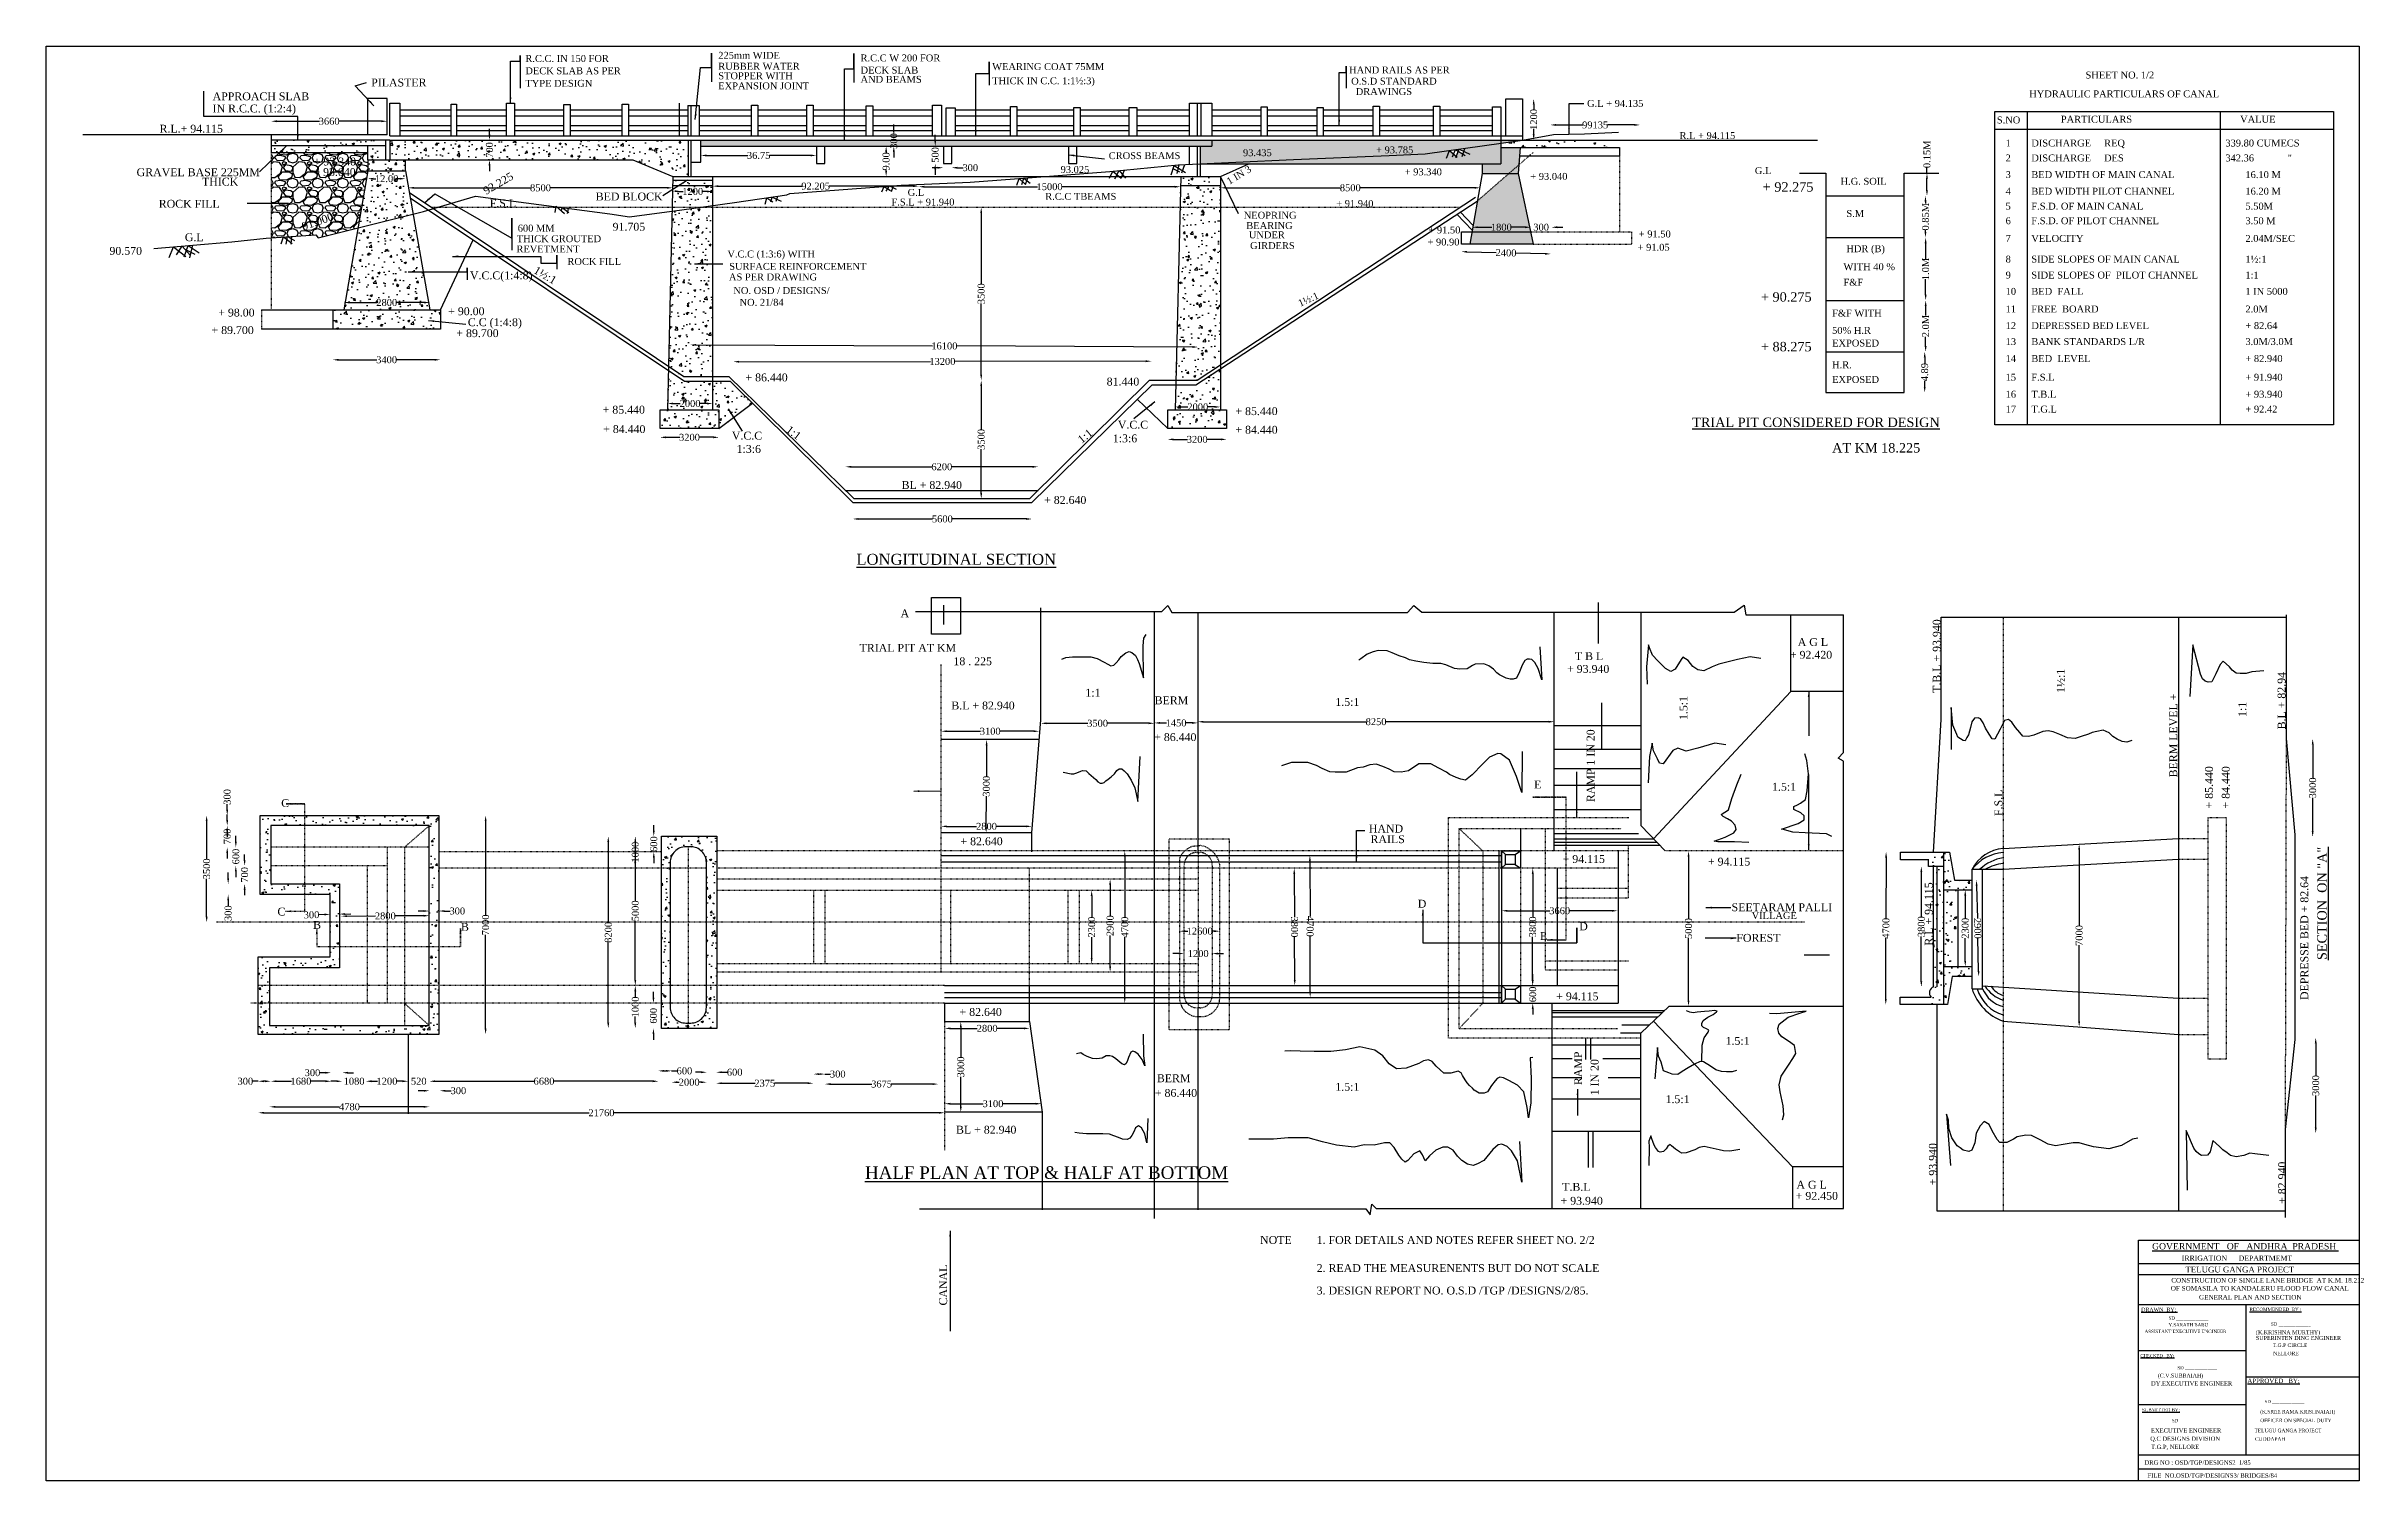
# Model space of a CAD drawing. Header units: millimetres. Extents: x -109570 to 149785, y -246061 to 46759.
# Drawn here: x 4960 to 78688, y 1088 to 46759 of the extents above; entities that cross this region are included whole.
import ezdxf

# ---------------------------------------------------------------- set-up
doc = ezdxf.new("R2010")
doc.units = ezdxf.units.MM
doc.header["$MEASUREMENT"] = 0
doc.header["$PDMODE"] = 33
doc.header["$PDSIZE"] = 500
doc.linetypes.add('ACAD_ISO03W100', pattern=[30, 12, -18])
for name, color, linetype in [('DIM', 5, 'Continuous'), ('DOT LINE', 3, 'ACAD_ISO03W100'), ('DWG. LINE', 1, 'Continuous'), ('HATCH', 2, 'Continuous'), ('TEXT', 7, 'Continuous'), ('TITLE', 7, 'Continuous')]:
    doc.layers.add(name, color=color, linetype=linetype)
doc.styles.get("Standard").update_dxf_attribs({"font": 'TIMES.TTF', "height": 220})
doc.dimstyles.get("Standard").update_dxf_attribs({"dimtxt": 220, "dimasz": 180, "dimexe": 0.18, "dimexo": 0.0625, "dimgap": 0.09, "dimtad": 0, "dimdec": 0, "dimzin": 0, "dimdsep": 46, "dimtxsty": 'Standard', "dimcen": 0.09, "dimse1": 1, "dimse2": 1, "dimclrd": 5, "dimclre": 5, "dimclrt": 4, "dimadec": 0, "dimazin": 0, "dimtfac": 1, "dimtdec": 0, "dimtofl": 0, "dimtmove": 0, "dimatfit": 3, "dimfxl": 1, "dimtolj": 1, "dimtzin": 0, "dimarcsym": 0})
pattern_1 = [(50, (0, 0), (717.26, -62.752), [75, -825]), (355, (0, 0), (-138.751, 752.192), [60, -660]), (100.4514, (59.8, -5.2), (578.5094, 689.4395), [63.74, -701.142]), (46.1842, (0, 200), (1067.241, -165.519), [112.5, -1237.5]), (96.6356, (88.9, 186.2), (934.663, 974.118), [95.61, -1051.713]), (351.1842, (0, 200), (934.662, 974.119), [90, -990]), (21, (100, 150), (596.907, -402.619), [75, -825]), (326, (100, 150), (243.315, 725.15), [60, -660]), (71.4514, (149.74, 116.45), (840.2226, 322.5305), [63.74, -701.142]), (37.5, (0, 0), (12.15986, 332.89385), [0, -652, 0, -670, 0, -662.5]), (7.5, (0, 0), (263.0695, 394.4117), [0, -382, 0, -637, 0, -252.5]), (327.5, (-223, 0), (533.8224, -22.5549), [0, -250, 0, -780, 0, -1035]), (317.5, (-323, 0), (583.1862, 100.105), [0, -325, 0, -518, 0, -735])]

msp = doc.modelspace()

# ---------------------------------------------------------------- texts
at = {"layer": 'TEXT'}
for s, height, p in [('R.C.C. IN 150 FOR', 220, (20214.5, 46262.3)), ('225mm WIDE', 220, (26357.2, 46363.1)), ('R.C.C W 200 FOR', 220, (30888, 46279.5)), ('PILASTER', 250, (15304.6, 45481)), ('DECK SLAB AS PER', 220, (20214.5, 45869.8)), ('RUBBER WATER', 220, (26357.2, 46016.1)), ('STOPPER WITH', 220, (26357.2, 45710.2)), ('AND BEAMS', 220, (30888, 45597.6)), ('DECK SLAB', 220, (30888, 45892.1)), ('WEARING COAT 75MM', 220, (35080.1, 46003.5)), ('THICK IN C.C. 1:1½:3)', 220, (35080.1, 45552.8)), ('HAND RAILS AS PER', 220, (46444.4, 45894.7)), ('O.S.D STANDARD', 220, (46511.1, 45539.7)), ('SHEET NO. 1/2', 220, (69893.5, 45735)), ('APPROACH SLAB', 250, (10255.9, 45042.4)), ('TYPE DESIGN', 220, (20214.5, 45470.9)), ('EXPANSION JOINT', 220, (26357.2, 45390.6)), ('DRAWINGS', 220, (46655.8, 45208.7)), ('G.L + 94.135', 220, (54021.5, 44831.5)), ('HYDRAULIC PARTICULARS OF CANAL', 220, (68101.1, 45135.1)), ('R.L.+ 94.115', 250, (8566, 44011.2)), ('IN R.C.C. (1:2:4)', 250, (10255.9, 44654.5)), ('S.NO', 220, (67069.8, 44303.9)), ('PARTICULARS', 220, (69106.4, 44328.9)), ('VALUE', 220, (74816.1, 44328.9)), ('+ 93.785', 220, (47303.5, 43351.4)), ('R.L + 94.115', 220, (56965.2, 43807.2)), ('1', 220, (67349.4, 43569.6)), ('DISCHARGE     REQ', 220, (68168.1, 43569.6)), ('339.80 CUMECS', 220, (74345.9, 43569.6)), ('GRAVEL BASE 225MM', 250, (7836.4, 42624.3)), ('+ 93.040', 250, (13465.8, 42630.4)), ('+ 93.340', 250, (13476, 42966.5)), ('93.025', 220, (37257.1, 42727.2)), ('CROSS BEAMS', 220, (38790.4, 43168.1)), ('93.435', 220, (43065.8, 43261.7)), ('+ 93.340', 220, (48214.5, 42651.9)), ('G.L', 220, (59365.2, 42693)), ('2', 220, (67349.4, 43094.1)), ('3', 220, (67349.4, 42564.6)), ('DISCHARGE     DES', 220, (68168.1, 43094.1)), ('BED WIDTH OF MAIN CANAL', 220, (68168.1, 42564.6)), ("342.36             ''", 220, (74345.9, 43094.1)), ('16.10 M', 220, (74984.3, 42564.6)), ('THICK', 250, (9918.3, 42324.8)), ('BED BLOCK', 250, (22454, 41851.8)), ('G.L', 220, (32387, 41997.7)), ('R.C.C TBEAMS', 220, (36768.9, 41871.6)), ('+ 93.040', 220, (52213.3, 42507.6)), ('+ 92.275', 300, (59616, 42133.1)), ('H.G. SOIL', 220, (62092.9, 42351.5)), ('4', 220, (67349.4, 42035.1)), ('BED WIDTH PILOT CHANNEL', 220, (68168.1, 42035.1)), ('16.20 M', 220, (74984.3, 42035.1)), ('ROCK FILL', 250, (8541.2, 41620.7)), ('F.S.L', 250, (19079.8, 41639.1)), ('F.S.L + 91.940', 220, (31871.1, 41690.2)), ('NEOPRING', 220, (43089.7, 41271.6)), ('+ 91.940', 220, (46034.9, 41642.9)), ('S.M ', 220, (62278.7, 41325)), ('6', 220, (67349.4, 41094.9)), ('5', 220, (67349.4, 41559.6)), ('F.S.D. OF MAIN CANAL', 220, (68168.1, 41559.6)), ('F.S.D. OF PILOT CHANNEL', 220, (68168.1, 41094.9)), ('3.50 M', 220, (74984.3, 41094.9)), ('5.50M', 220, (74984.3, 41559.6)), ('G.L', 250, (9371.6, 40554.6)), ('THICK GROUTED', 220, (19940.7, 40522.7)), ('600 MM ', 220, (19971.3, 40859.3)), ('91.705', 250, (22991.8, 40888.7)), ('BEARING', 220, (43170.9, 40941.6)), ('UNDER', 220, (43252, 40646.4)), ('+ 90.90', 220, (48940.6, 40419)), ('+ 91.50', 220, (48969.8, 40801.7)), ('+ 91.50', 220, (55668.5, 40674.2)), ('7', 220, (67349.4, 40532.9)), ('VELOCITY', 220, (68168.1, 40532.9)), ('2.04M/SEC', 220, (74984.3, 40532.9)), ('90.570', 250, (6970, 40120.9)), ('REVETMENT', 220, (19930.5, 40196.3)), ('ROCK FILL', 220, (21553.9, 39798.4)), ('V.C.C (1:3:6) WITH', 220, (26647.3, 40036.4)), ('SURFACE REINFORCEMENT', 220, (26706, 39643.1)), ('GIRDERS', 220, (43292.6, 40304.8)), ('+ 91.05', 220, (55632.1, 40250.5)), ('WITH 40 %%%', 220, (62185.2, 39630.9)), ('HDR (B)', 220, (62278.7, 40204.1)), ('8', 220, (67349.4, 39873.7)), ('SIDE SLOPES OF MAIN CANAL', 220, (68168.1, 39873.7)), ('1½:1', 220, (74984.3, 39873.7)), ('V.C.C(1:4:8)', 250, (18450, 39339.4)), ('AS PER DRAWING', 220, (26696.7, 39305.2)), ('NO. OSD / DESIGNS/', 220, (26837.5, 38873.6)), ('F&F', 220, (62185.2, 39136.9)), ('9', 220, (67349.4, 39365.8)), ('SIDE SLOPES OF  PILOT CHANNEL', 220, (68168.1, 39365.8)), ('1:1', 220, (74984.3, 39365.8)), ('+ 98.00', 250, (10436.1, 38156.6)), ('+ 90.00', 250, (17757, 38197.5)), ('NO. 21/84', 220, (27034.8, 38498.2)), ('+ 90.275', 300, (59558.4, 38629.5)), ('F&F WITH', 220, (61824.4, 38153.8)), ('10', 220, (67349.4, 38847.1)), ('11', 220, (67349.4, 38285.2)), ('BED  FALL', 220, (68168.1, 38847.1)), ('FREE  BOARD', 220, (68168.1, 38285.2)), ('2.0M', 220, (74984.3, 38285.2)), ('1 IN 5000', 220, (74984.3, 38847.1)), ('+ 89.700', 250, (10220.2, 37597.6)), ('+ 89.700', 250, (18017.2, 37500.5)), ('C.C (1:4:8)', 250, (18383.7, 37849)), ('50%%% H.R', 220, (61824.4, 37604.3)), ('12', 220, (67349.4, 37755.7)), ('DEPRESSED BED LEVEL', 220, (68168.1, 37755.7)), ('+ 82.64', 220, (74984.3, 37755.7)), ('+ 88.275', 300, (59558.4, 37046.8)), ('EXPOSED', 220, (61824.4, 37200.3)), ('13', 220, (67349.4, 37247.7)), ('14', 220, (67349.4, 36707.4)), ('BANK STANDARDS L/R', 220, (68168.1, 37247.7)), ('BED  LEVEL', 220, (68168.1, 36707.4)), ('3.0M/3.0M', 220, (74984.3, 37247.7)), ('+ 82.940', 220, (74984.3, 36707.4)), ('+ 86.440', 250, (27222.4, 36091)), ('81.440', 250, (38724.7, 35958.9)), ('H.R.', 220, (61824.4, 36507.6)), ('EXPOSED', 220, (61824.4, 36040.7)), ('15', 220, (67349.4, 36113.1)), ('F.S.L', 220, (68168.1, 36113.1)), ('+ 91.940', 220, (74984.3, 36113.1)), ('16', 220, (67349.4, 35572.7)), ('T.B.L', 220, (68168.1, 35572.7)), ('+ 93.940', 220, (74984.3, 35572.7)), ('+ 85.440', 250, (22676, 35064.6)), ('+ 84.440', 250, (22691.7, 34447)), ('V.C.C', 250, (39080.8, 34586.7)), ('+ 85.440', 250, (42823.6, 35017.5)), ('+ 84.440', 250, (42823.6, 34425)), ('%%UTRIAL PIT CONSIDERED FOR DESIGN', 300, (57370.7, 34638)), ('17', 220, (67349.4, 35097.2)), ('T.G.L', 220, (68168.1, 35097.2)), ('+ 92.42', 220, (74984.3, 35097.2)), ('V.C.C', 250, (26789.8, 34238)), ('1:3:6', 250, (26940.4, 33814)), ('1:3:6', 250, (38920.9, 34151.1)), ('AT KM 18.225', 300, (61824.4, 33824.3)), ('BL + 82.940', 250, (32195.1, 32665.8)), ('+ 82.640', 250, (36732.4, 32189)), ('%%ULONGITUDINAL SECTION', 350, (30755.3, 30249.5)), ('A', 250, (32161.6, 28579.7)), ('TRIAL PIT AT KM', 250, (30857.8, 27479.7)), ('18 . 225', 250, (33845.6, 27053.4)), ('T B L', 250, (53634.5, 27215)), ('+ 92.420', 250, (60480.6, 27259.8)), ('A G L', 250, (60730.3, 27665.1)), ('+ 93.940', 250, (53384.8, 26809.8)), ('B.L + 82.940', 250, (33778.8, 25645.1)), ('1:1', 250, (38045.8, 26050.9)), ('BERM', 250, (40252.1, 25809.8)), ('1.5:1', 250, (46006.1, 25757.2)), ('+ 86.440', 250, (40237.3, 24639.7)), ('E', 250, (52333.7, 23128.9)), ('1.5:1', 250, (59911.3, 23056.6)), ('C', 250, (12441.2, 22537.8)), ('+ 82.640', 250, (34068.4, 21321.5)), ('HAND', 250, (47072.9, 21724.7)), ('RAILS', 250, (47126.6, 21387.5)), ('+ 94.115', 250, (53243.8, 20757.8)), ('+ 94.115', 250, (57871.8, 20674.2)), ('C', 250, (12319.9, 19083.2)), ('D', 250, (48630.6, 19334)), ('SEETARAM PALLI', 250, (58623, 19220.6)), ('VILLAGE', 220, (59262.2, 18973.2)), ('B', 250, (13454.6, 18657.9)), ('B', 250, (18164.1, 18596.6)), ('E', 250, (52522, 18305.4)), ('D', 250, (53772.4, 18612)), ('FOREST', 250, (58774.8, 18247.8)), ('+ 94.115', 250, (53039.7, 16385.1)), ('+ 82.640', 250, (34039.1, 15887.4)), ('1.5:1', 250, (58432, 14966.2)), ('BERM', 250, (40323.2, 13776.1)), ('+ 86.440', 250, (40258.8, 13308.3)), ('1.5:1', 250, (46006.1, 13503.5)), ('1.5:1', 250, (56520.4, 13109.8)), ('BL + 82.940', 250, (33927.4, 12138.3)), ('%%UHALF PLAN AT TOP & HALF AT BOTTOM', 400, (31027.9, 10698.2)), ('T.B.L', 250, (53230.4, 10319.1)), ('A G L', 250, (60688.8, 10386.1)), ('+ 93.940', 250, (53176.6, 9875.6)), ('+ 92.450', 250, (60665.5, 10031.9)), ('NOTE', 250, (43611.2, 8627.3)), ('1. FOR DETAILS AND NOTES REFER SHEET NO. 2/2', 250, (45412, 8627.3)), ('2. READ THE MEASURENENTS BUT DO NOT SCALE', 250, (45412, 7733.3)), ('3. DESIGN REPORT NO. O.S.D /TGP /DESIGNS/2/85.', 250, (45412, 7018))]:
    msp.add_text(s, height=height, dxfattribs=at).set_placement(p)
for s, height, rotation, p in [('1 IN 3', 220, 31.155939, (42629.2, 42348.2)), ('92.225', 250, 30.23326, (18964.3, 42025.5)), ('91.000', 250, 19.077016, (13149.9, 40895.9)), ('1½:1', 250, 329.766736, (20452.1, 39557)), ('1½:1', 220, 24.419292, (44884.5, 38464.8)), ('1:1', 250, 323.155575, (28490, 34503)), ('1:1', 250, 38.793405, (37928.7, 34100.6)), ('T.B.L + 93.940', 250, 90, (65280.1, 26173.4)), ('1½:1', 250, 90, (69231.5, 26173.4)), ('B.L + 82.94', 250, 90, (76261.8, 25009.4)), ('1.5:1', 250, 90, (57216.6, 25307.1)), ('BERM LEVEL +', 250, 90, (72813.6, 23482.1)), ('1:1', 250, 90, (75012.6, 25405.3)), ('RAMP 1 IN 20', 250, 90, (54260.1, 22692.8)), ('+ 85.440', 250, 90, (73950.1, 22490.9)), ('+ 84.440', 250, 90, (74483.7, 22490.9)), ('F.S.L', 250, 90, (67245.6, 22251.3)), ('%%USECTION  ON "A"', 300, 90, (77572.7, 17664.9)), ('R.L + 94.115', 250, 90, (65025.3, 18123.9)), ('DEPRESSE BED + 82.64', 250, 90, (76987.4, 16393.7)), ('RAMP', 250, 90, (53861.6, 13681.2)), ('1 IN 20', 250, 90, (54386.6, 13357.8)), ('+ 93.940', 250, 90, (65156.8, 10491.6)), ('+ 82.940', 250, 90, (76277, 9900.2)), ('CANAL', 250, 90, (33643.8, 6665.5))]:
    msp.add_text(s, height=height, rotation=rotation, dxfattribs=at).set_placement(p)
at = {"layer": 'TITLE', "lineweight": 30}
for s, height, p in [('%%UGOVERNMENT   OF   ANDHRA  PRADESH ', 203.132, (72013.3, 8450.1)), ('OF SOMASILA TO KANDALERU FLOOD FLOW CANAL', 148.185, (72608.9, 7138.8)), ('GENERAL PLAN AND SECTION', 148.185, (73508, 6855.6))]:
    msp.add_text(s, height=height, dxfattribs=at).set_placement(p)
at = {"layer": 'TITLE'}
for s, height, p in [('IRRIGATION      DEPARTMEMT ', 161.697, (72960.4, 8093.3)), ('CONSTRUCTION OF SINGLE LANE BRIDGE  AT K.M. 18.212', 148.185, (72625.8, 7394.7)), ('TELUGU GANGA PROJECT', 186.009, (73075.5, 7717.4)), ('%%UDRAWN  BY; ', 122.824, (71665.3, 6474.5)), ('Y.SARATH BABU', 102.89, (72537.4, 6000.4)), ('SD _____________', 102.89, (72537.4, 6214)), ('%%URECOMMENDED  BY :', 105.405, (75116, 6489.6)), ('SD _____________', 102.89, (75800, 6024.4)), ('ASSISTANT EXECUTIVE ENGINEER', 103.306, (71776.8, 5789.2)), ('(K.KRISHNA MURTHY)', 125.764, (75319.7, 5747.8)), ('SUPERINTEN DING ENGINEER', 125.764, (75319.7, 5569.2)), ('T.G.P CIRCLE', 116.781, (75855.2, 5344.7)), ('NELLORE', 116.78, (75869, 5082.9)), ('%%UCHECKED   BY;', 99.205, (71640.4, 5017.8)), ('(C.V.SUBBAIAH)', 123.488, (72195.7, 4373.1)), ('SD _____________', 102.89, (72819.4, 4631)), ('DY.EXECUTIVE ENGINEER ', 134.747, (71981.6, 4115.3)), ('%%UAPPROVED   BY;', 141.72, (75048.4, 4196.2)), ('%%USUBMITTED BY;', 103.306, (71692.5, 3291.9)), ('SD _____________', 102.89, (72643.1, 2950.2)), ('OFFICER ON SPECIAL DUTY', 113.376, (75456.6, 2951)), ('(K.SREE RAMA KRISHNAIAH)', 113.376, (75456.6, 3226.9)), ('SD _____________', 102.89, (75594.1, 3558)), ('Q.C DESIGNS DIVISION', 134.747, (71954, 2357.9)), ('T.G.P, NELLORE', 134.747, (71981.6, 2096.1)), ('EXECUTIVE ENGINEER ', 134.747, (71981.6, 2619.7)), ('TELUGU GANGA PROJECT', 113.376, (75273.3, 2628)), ('CUDDAPAH', 113.38, (75292.1, 2359.7)), ('DRG NO : OSD/TGP/DESIGNS2  1/85', 138.306, (71767.7, 1597.1)), ('FILE  NO.OSD/TGP/DESIGNS3/ BRIDGES/84', 138.306, (71865.4, 1183.8))]:
    msp.add_text(s, height=height, dxfattribs=at).set_placement(p)

# ---------------------------------------------------------------- blocks, each defined once
blk = doc.blocks.new('*D2')
at = {"layer": 'Defpoints', "color": 0}
for p in [(12124, 44304), (15810, 44373), (15810, 44373)]:
    blk.add_point(p, dxfattribs=at)
at = {"layer": 'DIM', "color": 5, "lineweight": -2}
for p, q in [((12304, 44373), (13654, 44373)), ((15630, 44373), (14279, 44373))]:
    blk.add_line(p, q, dxfattribs=at)
at = {"layer": 'DIM', "color": 5}
for points in [[(12304, 44403), (12304, 44343), (12124, 44373)], [(15630, 44403), (15630, 44343), (15810, 44373)]]:
    blk.add_solid(points, dxfattribs=at)
at = {"layer": 'DIM', "color": 4, "insert": (13967, 44373), "char_height": 220, "attachment_point": 5}
blk.add_mtext('\\A1;3660', dxfattribs=at)
blk = doc.blocks.new('*D3')
at = {"layer": 'Defpoints', "color": 0}
for p in [(14085, 37752), (17510, 37752), (17510, 36778)]:
    blk.add_point(p, dxfattribs=at)
at = {"layer": 'DIM', "color": 5, "lineweight": -2}
for p, q in [((14265, 36778), (15485, 36778)), ((17330, 36778), (16110, 36778))]:
    blk.add_line(p, q, dxfattribs=at)
at = {"layer": 'DIM', "color": 5}
for points in [[(14265, 36808), (14265, 36748), (14085, 36778)], [(17330, 36808), (17330, 36748), (17510, 36778)]]:
    blk.add_solid(points, dxfattribs=at)
at = {"layer": 'DIM', "color": 4, "insert": (15797, 36778), "char_height": 220, "attachment_point": 5}
blk.add_mtext('\\A1;3400', dxfattribs=at)
blk = doc.blocks.new('*D4')
at = {"layer": 'Defpoints', "color": 0}
for p in [(14430, 38363), (17171, 38601), (17171, 38363)]:
    blk.add_point(p, dxfattribs=at)
at = {"layer": 'DIM', "color": 5, "lineweight": -2}
for p, q in [((14610, 38601), (15485, 38601)), ((16991, 38601), (16116, 38601))]:
    blk.add_line(p, q, dxfattribs=at)
at = {"layer": 'DIM', "color": 5}
for points in [[(14610, 38631), (14610, 38571), (14430, 38601)], [(16991, 38631), (16991, 38571), (17171, 38601)]]:
    blk.add_solid(points, dxfattribs=at)
at = {"layer": 'DIM', "color": 4, "insert": (15800, 38601), "char_height": 220, "attachment_point": 5}
blk.add_mtext('\\A1;2800', dxfattribs=at)
blk = doc.blocks.new('*D5')
at = {"layer": 'Defpoints', "color": 0}
for p in [(15195, 42797), (16401, 42797), (16401, 42544)]:
    blk.add_point(p, dxfattribs=at)
at = {"layer": 'DIM', "color": 5, "lineweight": -2}
for p, q in [((15375, 42544), (15457, 42544)), ((16221, 42544), (16138, 42544))]:
    blk.add_line(p, q, dxfattribs=at)
at = {"layer": 'DIM', "color": 5}
for points in [[(15375, 42574), (15375, 42514), (15195, 42544)], [(16221, 42574), (16221, 42514), (16401, 42544)]]:
    blk.add_solid(points, dxfattribs=at)
at = {"layer": 'DIM', "color": 4, "insert": (15798, 42544), "char_height": 220, "attachment_point": 5}
blk.add_mtext('\\A1;12.00', dxfattribs=at)
blk = doc.blocks.new('*D6')
at = {"layer": 'Defpoints', "color": 0}
for p in [(24909, 42322), (26178, 42322), (26178, 42137)]:
    blk.add_point(p, dxfattribs=at)
at = {"layer": 'DIM', "color": 5, "lineweight": -2}
for p, q in [((25089, 42137), (25243, 42137)), ((25998, 42137), (25844, 42137))]:
    blk.add_line(p, q, dxfattribs=at)
at = {"layer": 'DIM', "color": 5}
for points in [[(25089, 42167), (25089, 42107), (24909, 42137)], [(25998, 42167), (25998, 42107), (26178, 42137)]]:
    blk.add_solid(points, dxfattribs=at)
at = {"layer": 'DIM', "color": 4, "insert": (25544, 42137), "char_height": 220, "attachment_point": 5}
blk.add_mtext('\\A1;1200', dxfattribs=at)
blk = doc.blocks.new('*D7')
at = {"layer": 'Defpoints', "color": 0}
for p in [(16484, 42320), (24909, 42322), (24909, 42253)]:
    blk.add_point(p, dxfattribs=at)
at = {"layer": 'DIM', "color": 5, "lineweight": -2}
for p, q in [((16664, 42253), (20387, 42253)), ((24729, 42253), (21005, 42253))]:
    blk.add_line(p, q, dxfattribs=at)
at = {"layer": 'DIM', "color": 5}
for points in [[(16664, 42283), (16664, 42223), (16484, 42253)], [(24729, 42283), (24729, 42223), (24909, 42253)]]:
    blk.add_solid(points, dxfattribs=at)
at = {"layer": 'DIM', "color": 4, "insert": (20696, 42253), "char_height": 220, "attachment_point": 5}
blk.add_mtext('\\A1;8500', dxfattribs=at)
blk = doc.blocks.new('*D8')
at = {"layer": 'Defpoints', "color": 0}
for p in [(19078, 43772), (19055, 43143), (19071, 43143)]:
    blk.add_point(p, dxfattribs=at)
at = {"layer": 'DIM', "color": 5, "lineweight": -2}
for p, q in [((19071, 43952), (19071, 44132)), ((19071, 42963), (19071, 42783))]:
    blk.add_line(p, q, dxfattribs=at)
at = {"layer": 'DIM', "color": 5}
for points in [[(19041, 43952), (19101, 43952), (19071, 43772)], [(19041, 42963), (19101, 42963), (19071, 43143)]]:
    blk.add_solid(points, dxfattribs=at)
at = {"layer": 'DIM', "color": 4, "insert": (19071, 43457), "char_height": 220, "attachment_point": 5, "rotation": 90}
blk.add_mtext('\\A1;700', dxfattribs=at)
blk = doc.blocks.new('*D9')
at = {"layer": 'Defpoints', "color": 0}
for p in [(24740, 35181), (26178, 35385), (26178, 35181)]:
    blk.add_point(p, dxfattribs=at)
at = {"layer": 'DIM', "color": 5, "lineweight": -2}
for p, q in [((24920, 35385), (25144, 35385)), ((25998, 35385), (25775, 35385))]:
    blk.add_line(p, q, dxfattribs=at)
at = {"layer": 'DIM', "color": 5}
for points in [[(24920, 35415), (24920, 35355), (24740, 35385)], [(25998, 35415), (25998, 35355), (26178, 35385)]]:
    blk.add_solid(points, dxfattribs=at)
at = {"layer": 'DIM', "color": 4, "insert": (25459, 35385), "char_height": 220, "attachment_point": 5}
blk.add_mtext('\\A1;2000', dxfattribs=at)
blk = doc.blocks.new('*D10')
at = {"layer": 'Defpoints', "color": 0}
for p in [(24502, 34586), (26378, 34586), (26378, 34309)]:
    blk.add_point(p, dxfattribs=at)
at = {"layer": 'DIM', "color": 5, "lineweight": -2}
for p, q in [((24682, 34309), (25128, 34309)), ((26198, 34309), (25753, 34309))]:
    blk.add_line(p, q, dxfattribs=at)
at = {"layer": 'DIM', "color": 5}
for points in [[(24682, 34339), (24682, 34279), (24502, 34309)], [(26198, 34339), (26198, 34279), (26378, 34309)]]:
    blk.add_solid(points, dxfattribs=at)
at = {"layer": 'DIM', "color": 4, "insert": (25440, 34309), "char_height": 220, "attachment_point": 5}
blk.add_mtext('\\A1;3200', dxfattribs=at)
blk = doc.blocks.new('*D11')
at = {"layer": 'Defpoints', "color": 0}
for p in [(30639, 32233), (36347, 32233), (36347, 31709)]:
    blk.add_point(p, dxfattribs=at)
at = {"layer": 'DIM', "color": 5, "lineweight": -2}
for p, q in [((30819, 31709), (33181, 31709)), ((36167, 31709), (33804, 31709))]:
    blk.add_line(p, q, dxfattribs=at)
at = {"layer": 'DIM', "color": 5}
for points in [[(30819, 31739), (30819, 31679), (30639, 31709)], [(36167, 31739), (36167, 31679), (36347, 31709)]]:
    blk.add_solid(points, dxfattribs=at)
at = {"layer": 'DIM', "color": 4, "insert": (33493, 31709), "char_height": 220, "attachment_point": 5}
blk.add_mtext('\\A1;5600', dxfattribs=at)
blk = doc.blocks.new('*D12')
at = {"layer": 'Defpoints', "color": 0}
for p in [(36541, 33370), (30409, 32619), (36541, 32619)]:
    blk.add_point(p, dxfattribs=at)
at = {"layer": 'DIM', "color": 5, "lineweight": -2}
for p, q in [((30589, 33370), (33163, 33370)), ((36361, 33370), (33787, 33370))]:
    blk.add_line(p, q, dxfattribs=at)
at = {"layer": 'DIM', "color": 5}
for points in [[(30589, 33400), (30589, 33340), (30409, 33370)], [(36361, 33400), (36361, 33340), (36541, 33370)]]:
    blk.add_solid(points, dxfattribs=at)
at = {"layer": 'DIM', "color": 4, "insert": (33475, 33370), "char_height": 220, "attachment_point": 5}
blk.add_mtext('\\A1;6200', dxfattribs=at)
blk = doc.blocks.new('*D13')
at = {"layer": 'Defpoints', "color": 0}
for p in [(34730, 36128), (34754, 36128), (34754, 32356)]:
    blk.add_point(p, dxfattribs=at)
at = {"layer": 'DIM', "color": 5, "lineweight": -2}
for p, q in [((34730, 35948), (34730, 34555)), ((34730, 32536), (34730, 33930))]:
    blk.add_line(p, q, dxfattribs=at)
at = {"layer": 'DIM', "color": 5}
for points in [[(34700, 35948), (34760, 35948), (34730, 36128)], [(34700, 32536), (34760, 32536), (34730, 32356)]]:
    blk.add_solid(points, dxfattribs=at)
at = {"layer": 'DIM', "color": 4, "insert": (34730, 34242), "char_height": 220, "attachment_point": 5, "rotation": 90}
blk.add_mtext('\\A1;3500', dxfattribs=at)
blk = doc.blocks.new('*D14')
at = {"layer": 'Defpoints', "color": 0}
for p in [(25804, 43335), (29482, 43301), (29482, 43284)]:
    blk.add_point(p, dxfattribs=at)
at = {"layer": 'DIM', "color": 5, "lineweight": -2}
for p, q in [((25984, 43284), (27294, 43284)), ((29302, 43284), (27991, 43284))]:
    blk.add_line(p, q, dxfattribs=at)
at = {"layer": 'DIM', "color": 5}
for points in [[(25984, 43314), (25984, 43254), (25804, 43284)], [(29302, 43314), (29302, 43254), (29482, 43284)]]:
    blk.add_solid(points, dxfattribs=at)
at = {"layer": 'DIM', "color": 4, "insert": (27643, 43284), "char_height": 220, "attachment_point": 5}
blk.add_mtext('\\A1;36.75', dxfattribs=at)
blk = doc.blocks.new('*D15')
at = {"layer": 'Defpoints', "color": 0}
for p in [(31914, 43912), (31930, 43578), (31946, 43578)]:
    blk.add_point(p, dxfattribs=at)
at = {"layer": 'DIM', "color": 5, "lineweight": -2}
for p, q in [((31946, 44092), (31946, 44272)), ((31946, 43398), (31946, 43218))]:
    blk.add_line(p, q, dxfattribs=at)
at = {"layer": 'DIM', "color": 5}
for points in [[(31916, 44092), (31976, 44092), (31946, 43912)], [(31916, 43398), (31976, 43398), (31946, 43578)]]:
    blk.add_solid(points, dxfattribs=at)
at = {"layer": 'DIM', "color": 4, "insert": (31946, 43745), "char_height": 220, "attachment_point": 5, "rotation": 90}
blk.add_mtext('\\A1;300', dxfattribs=at)
blk = doc.blocks.new('*D16')
at = {"layer": 'Defpoints', "color": 0}
for p in [(31702, 43578), (31702, 42612), (31702, 42612)]:
    blk.add_point(p, dxfattribs=at)
at = {"layer": 'DIM', "color": 5, "lineweight": -2}
for p, q in [((31702, 43398), (31702, 43367)), ((31702, 42792), (31702, 42823))]:
    blk.add_line(p, q, dxfattribs=at)
at = {"layer": 'DIM', "color": 5}
for points in [[(31672, 43398), (31732, 43398), (31702, 43578)], [(31672, 42792), (31732, 42792), (31702, 42612)]]:
    blk.add_solid(points, dxfattribs=at)
at = {"layer": 'DIM', "color": 4, "insert": (31702, 43095), "char_height": 220, "attachment_point": 5, "rotation": 90}
blk.add_mtext('\\A1;9.00', dxfattribs=at)
blk = doc.blocks.new('*D17')
at = {"layer": 'Defpoints', "color": 0}
for p in [(33525, 43578), (33266, 43024), (33525, 43024)]:
    blk.add_point(p, dxfattribs=at)
at = {"layer": 'DIM', "color": 5, "lineweight": -2}
for p, q in [((33266, 43758), (33266, 43938)), ((33266, 42844), (33266, 42664))]:
    blk.add_line(p, q, dxfattribs=at)
at = {"layer": 'DIM', "color": 5}
for points in [[(33236, 43758), (33296, 43758), (33266, 43578)], [(33236, 42844), (33296, 42844), (33266, 43024)]]:
    blk.add_solid(points, dxfattribs=at)
at = {"layer": 'DIM', "color": 4, "insert": (33266, 43301), "char_height": 220, "attachment_point": 5, "rotation": 90}
blk.add_mtext('\\A1;500', dxfattribs=at)
blk = doc.blocks.new('*D18')
at = {"layer": 'Defpoints', "color": 0}
for p in [(33525, 43024), (33790, 43024), (33790, 42894)]:
    blk.add_point(p, dxfattribs=at)
at = {"layer": 'DIM', "color": 5, "lineweight": -2}
for p, q in [((33345, 42894), (33165, 42894)), ((33970, 42894), (34150, 42894))]:
    blk.add_line(p, q, dxfattribs=at)
at = {"layer": 'DIM', "color": 5}
for points in [[(33345, 42924), (33345, 42864), (33525, 42894)], [(33970, 42924), (33970, 42864), (33790, 42894)]]:
    blk.add_solid(points, dxfattribs=at)
at = {"layer": 'DIM', "color": 4, "insert": (34381, 42894), "char_height": 220, "attachment_point": 5}
blk.add_mtext('\\A1;300', dxfattribs=at)
blk = doc.blocks.new('*D19')
at = {"layer": 'Defpoints', "color": 0}
for p in [(26178, 42322), (32736, 42322), (32736, 42306)]:
    blk.add_point(p, dxfattribs=at)
at = {"layer": 'DIM', "color": 5, "lineweight": -2}
for p, q in [((26358, 42306), (29028, 42306)), ((32556, 42306), (29887, 42306))]:
    blk.add_line(p, q, dxfattribs=at)
at = {"layer": 'DIM', "color": 5}
for points in [[(26358, 42336), (26358, 42276), (26178, 42306)], [(32556, 42336), (32556, 42276), (32736, 42306)]]:
    blk.add_solid(points, dxfattribs=at)
at = {"layer": 'DIM', "color": 4, "insert": (29457, 42306), "char_height": 220, "attachment_point": 5}
blk.add_mtext('\\A1;92.205', dxfattribs=at)
blk = doc.blocks.new('*D20')
at = {"layer": 'Defpoints', "color": 0}
for p in [(32736, 42306), (41075, 42322), (41075, 42288)]:
    blk.add_point(p, dxfattribs=at)
at = {"layer": 'DIM', "color": 5, "lineweight": -2}
for p, q in [((32916, 42288), (36525, 42288)), ((40895, 42288), (37287, 42288))]:
    blk.add_line(p, q, dxfattribs=at)
at = {"layer": 'DIM', "color": 5}
for points in [[(32916, 42318), (32916, 42258), (32736, 42288)], [(40895, 42318), (40895, 42258), (41075, 42288)]]:
    blk.add_solid(points, dxfattribs=at)
at = {"layer": 'DIM', "color": 4, "insert": (36906, 42288), "char_height": 220, "attachment_point": 5}
blk.add_mtext('\\A1;15000', dxfattribs=at)
blk = doc.blocks.new('*D21')
at = {"layer": 'Defpoints', "color": 0}
for p in [(42345, 42254), (50619, 42337), (50619, 42254)]:
    blk.add_point(p, dxfattribs=at)
at = {"layer": 'DIM', "color": 5, "lineweight": -2}
for p, q in [((42525, 42254), (46173, 42254)), ((50439, 42254), (46792, 42254))]:
    blk.add_line(p, q, dxfattribs=at)
at = {"layer": 'DIM', "color": 5}
for points in [[(42525, 42284), (42525, 42224), (42345, 42254)], [(50439, 42284), (50439, 42224), (50619, 42254)]]:
    blk.add_solid(points, dxfattribs=at)
at = {"layer": 'DIM', "color": 4, "insert": (46482, 42254), "char_height": 220, "attachment_point": 5}
blk.add_mtext('\\A1;8500', dxfattribs=at)
blk = doc.blocks.new('*D22')
at = {"layer": 'Defpoints', "color": 0}
for p in [(26835, 36716), (40151, 36733), (40151, 36732)]:
    blk.add_point(p, dxfattribs=at)
at = {"layer": 'DIM', "color": 5, "lineweight": -2}
for p, q in [((27015, 36717), (33112, 36724)), ((39971, 36732), (33874, 36725))]:
    blk.add_line(p, q, dxfattribs=at)
at = {"layer": 'DIM', "color": 5}
for points in [[(27015, 36747), (27015, 36687), (26835, 36716)], [(39971, 36762), (39971, 36702), (40151, 36733)]]:
    blk.add_solid(points, dxfattribs=at)
at = {"layer": 'DIM', "color": 4, "insert": (33493, 36724), "char_height": 220, "attachment_point": 5, "rotation": 0.06979}
blk.add_mtext('\\A1;13200', dxfattribs=at)
blk = doc.blocks.new('*D23')
at = {"layer": 'Defpoints', "color": 0}
for p in [(25473, 37274), (41641, 37203), (41641, 37184)]:
    blk.add_point(p, dxfattribs=at)
at = {"layer": 'DIM', "color": 5, "lineweight": -2}
for p, q in [((25653, 37254), (33176, 37221)), ((41461, 37185), (33938, 37218))]:
    blk.add_line(p, q, dxfattribs=at)
at = {"layer": 'DIM', "color": 5}
for points in [[(25653, 37284), (25653, 37224), (25473, 37254)], [(41461, 37215), (41461, 37155), (41641, 37184)]]:
    blk.add_solid(points, dxfattribs=at)
at = {"layer": 'DIM', "color": 4, "insert": (33557, 37219), "char_height": 220, "attachment_point": 5, "rotation": 359.75113}
blk.add_mtext('\\A1;16100', dxfattribs=at)
blk = doc.blocks.new('*D24')
at = {"layer": 'Defpoints', "color": 0}
for p in [(34744, 41633), (34730, 36128), (34730, 36128)]:
    blk.add_point(p, dxfattribs=at)
at = {"layer": 'DIM', "color": 5, "lineweight": -2}
for p, q in [((34730, 41453), (34730, 39193)), ((34730, 36308), (34730, 38568))]:
    blk.add_line(p, q, dxfattribs=at)
at = {"layer": 'DIM', "color": 5}
for points in [[(34700, 41453), (34760, 41453), (34730, 41633)], [(34700, 36308), (34760, 36308), (34730, 36128)]]:
    blk.add_solid(points, dxfattribs=at)
at = {"layer": 'DIM', "color": 4, "insert": (34730, 38880), "char_height": 220, "attachment_point": 5, "rotation": 90}
blk.add_mtext('\\A1;3500', dxfattribs=at)
blk = doc.blocks.new('*D25')
at = {"layer": 'Defpoints', "color": 0}
for p in [(40907, 35181), (42345, 35277), (42345, 35181)]:
    blk.add_point(p, dxfattribs=at)
at = {"layer": 'DIM', "color": 5, "lineweight": -2}
for p, q in [((41087, 35277), (41310, 35277)), ((42165, 35277), (41942, 35277))]:
    blk.add_line(p, q, dxfattribs=at)
at = {"layer": 'DIM', "color": 5}
for points in [[(41087, 35307), (41087, 35247), (40907, 35277)], [(42165, 35307), (42165, 35247), (42345, 35277)]]:
    blk.add_solid(points, dxfattribs=at)
at = {"layer": 'DIM', "color": 4, "insert": (41626, 35277), "char_height": 220, "attachment_point": 5}
blk.add_mtext('\\A1;2000', dxfattribs=at)
blk = doc.blocks.new('*D26')
at = {"layer": 'Defpoints', "color": 0}
for p in [(40669, 34586), (42545, 34586), (42545, 34243)]:
    blk.add_point(p, dxfattribs=at)
at = {"layer": 'DIM', "color": 5, "lineweight": -2}
for p, q in [((40849, 34243), (41294, 34243)), ((42365, 34243), (41920, 34243))]:
    blk.add_line(p, q, dxfattribs=at)
at = {"layer": 'DIM', "color": 5}
for points in [[(40849, 34273), (40849, 34213), (40669, 34243)], [(42365, 34273), (42365, 34213), (42545, 34243)]]:
    blk.add_solid(points, dxfattribs=at)
at = {"layer": 'DIM', "color": 4, "insert": (41607, 34243), "char_height": 220, "attachment_point": 5}
blk.add_mtext('\\A1;3200', dxfattribs=at)
blk = doc.blocks.new('*D27')
at = {"layer": 'Defpoints', "color": 0}
for p in [(50024, 40459), (52866, 40148), (52872, 40387)]:
    blk.add_point(p, dxfattribs=at)
at = {"layer": 'DIM', "color": 5, "lineweight": -2}
for p, q in [((50198, 40216), (51126, 40192)), ((52686, 40153), (51757, 40176))]:
    blk.add_line(p, q, dxfattribs=at)
at = {"layer": 'DIM', "color": 5}
for points in [[(50199, 40246), (50197, 40186), (50018, 40220)], [(52687, 40183), (52685, 40123), (52866, 40148)]]:
    blk.add_solid(points, dxfattribs=at)
at = {"layer": 'DIM', "color": 4, "insert": (51442, 40184), "char_height": 220, "attachment_point": 5, "rotation": 358.54883}
blk.add_mtext('\\A1;2400', dxfattribs=at)
blk = doc.blocks.new('*D28')
at = {"layer": 'Defpoints', "color": 0}
for p in [(50358, 40847), (52226, 40998), (52226, 40847)]:
    blk.add_point(p, dxfattribs=at)
at = {"layer": 'DIM', "color": 5, "lineweight": -2}
for p, q in [((50538, 40998), (50992, 40998)), ((52046, 40998), (51592, 40998))]:
    blk.add_line(p, q, dxfattribs=at)
at = {"layer": 'DIM', "color": 5}
for points in [[(50538, 41028), (50538, 40968), (50358, 40998)], [(52046, 41028), (52046, 40968), (52226, 40998)]]:
    blk.add_solid(points, dxfattribs=at)
at = {"layer": 'DIM', "color": 4, "insert": (51292, 40998), "char_height": 220, "attachment_point": 5}
blk.add_mtext('\\A1;1800', dxfattribs=at)
blk = doc.blocks.new('*D29')
at = {"layer": 'Defpoints', "color": 0}
for p in [(52226, 40847), (52893, 40998), (52893, 40847)]:
    blk.add_point(p, dxfattribs=at)
at = {"layer": 'DIM', "color": 5, "lineweight": -2}
for p, q in [((52046, 40998), (51866, 40998)), ((53073, 40998), (53253, 40998))]:
    blk.add_line(p, q, dxfattribs=at)
at = {"layer": 'DIM', "color": 5}
for points in [[(52046, 41028), (52046, 40968), (52226, 40998)], [(53073, 41028), (53073, 40968), (52893, 40998)]]:
    blk.add_solid(points, dxfattribs=at)
at = {"layer": 'DIM', "color": 4, "insert": (52559, 40998), "char_height": 220, "attachment_point": 5}
blk.add_mtext('\\A1;300', dxfattribs=at)
blk = doc.blocks.new('*D30')
at = {"layer": 'Defpoints', "color": 0}
for p in [(51964, 45089), (51964, 43772), (52322, 43772)]:
    blk.add_point(p, dxfattribs=at)
at = {"layer": 'DIM', "color": 5, "lineweight": -2}
for p, q in [((52322, 44909), (52322, 44730)), ((52322, 43952), (52322, 44130))]:
    blk.add_line(p, q, dxfattribs=at)
at = {"layer": 'DIM', "color": 5}
for points in [[(52292, 44909), (52352, 44909), (52322, 45089)], [(52292, 43952), (52352, 43952), (52322, 43772)]]:
    blk.add_solid(points, dxfattribs=at)
at = {"layer": 'DIM', "color": 4, "insert": (52322, 44430), "char_height": 220, "attachment_point": 5, "rotation": 90}
blk.add_mtext('\\A1;1200', dxfattribs=at)
blk = doc.blocks.new('*D31')
at = {"layer": 'Defpoints', "color": 0}
for p in [(55706, 44255), (52852, 44225), (55706, 44225)]:
    blk.add_point(p, dxfattribs=at)
at = {"layer": 'DIM', "color": 5, "lineweight": -2}
for p, q in [((53032, 44255), (53890, 44255)), ((55526, 44255), (54668, 44255))]:
    blk.add_line(p, q, dxfattribs=at)
at = {"layer": 'DIM', "color": 5}
for points in [[(53032, 44285), (53032, 44225), (52852, 44255)], [(55526, 44285), (55526, 44225), (55706, 44255)]]:
    blk.add_solid(points, dxfattribs=at)
at = {"layer": 'DIM', "color": 4, "insert": (54279, 44255), "char_height": 220, "attachment_point": 5}
blk.add_mtext('\\A1;99135', dxfattribs=at)
blk = doc.blocks.new('*D32')
at = {"layer": 'Defpoints', "color": 0}
for p in [(10672, 22269), (10672, 21944), (10721, 21944)]:
    blk.add_point(p, dxfattribs=at)
at = {"layer": 'DIM', "color": 5, "lineweight": -2}
for p, q in [((10721, 22449), (10721, 22629)), ((10721, 21764), (10721, 21584))]:
    blk.add_line(p, q, dxfattribs=at)
at = {"layer": 'DIM', "color": 5}
for points in [[(10691, 22449), (10751, 22449), (10721, 22269)], [(10691, 21764), (10751, 21764), (10721, 21944)]]:
    blk.add_solid(points, dxfattribs=at)
at = {"layer": 'DIM', "color": 4, "insert": (10721, 22860), "char_height": 220, "attachment_point": 5, "rotation": 90}
blk.add_mtext('\\A1;300', dxfattribs=at)
blk = doc.blocks.new('*D33')
at = {"layer": 'Defpoints', "color": 0}
for p in [(10721, 21944), (10721, 21255), (10721, 21255)]:
    blk.add_point(p, dxfattribs=at)
at = {"layer": 'DIM', "color": 5, "lineweight": -2}
for p, q in [((10721, 22124), (10721, 22304)), ((10721, 21075), (10721, 20895))]:
    blk.add_line(p, q, dxfattribs=at)
at = {"layer": 'DIM', "color": 5}
for points in [[(10691, 22124), (10751, 22124), (10721, 21944)], [(10691, 21075), (10751, 21075), (10721, 21255)]]:
    blk.add_solid(points, dxfattribs=at)
at = {"layer": 'DIM', "color": 4, "insert": (10721, 21600), "char_height": 220, "attachment_point": 5, "rotation": 90}
blk.add_mtext('\\A1;700', dxfattribs=at)
blk = doc.blocks.new('*D34')
at = {"layer": 'Defpoints', "color": 0}
for p in [(10721, 21255), (10721, 20665), (10995, 20665)]:
    blk.add_point(p, dxfattribs=at)
at = {"layer": 'DIM', "color": 5, "lineweight": -2}
for p, q in [((10995, 21435), (10995, 21615)), ((10995, 20485), (10995, 20305))]:
    blk.add_line(p, q, dxfattribs=at)
at = {"layer": 'DIM', "color": 5}
for points in [[(10965, 21435), (11025, 21435), (10995, 21255)], [(10965, 20485), (11025, 20485), (10995, 20665)]]:
    blk.add_solid(points, dxfattribs=at)
at = {"layer": 'DIM', "color": 4, "insert": (10995, 20960), "char_height": 220, "attachment_point": 5, "rotation": 90}
blk.add_mtext('\\A1;600', dxfattribs=at)
blk = doc.blocks.new('*D35')
at = {"layer": 'Defpoints', "color": 0}
for p in [(10995, 20665), (11147, 20090), (11276, 20090)]:
    blk.add_point(p, dxfattribs=at)
at = {"layer": 'DIM', "color": 5, "lineweight": -2}
for p, q in [((11276, 20845), (11276, 21025)), ((11276, 19910), (11276, 19730))]:
    blk.add_line(p, q, dxfattribs=at)
at = {"layer": 'DIM', "color": 5}
for points in [[(11246, 20845), (11306, 20845), (11276, 20665)], [(11246, 19910), (11306, 19910), (11276, 20090)]]:
    blk.add_solid(points, dxfattribs=at)
at = {"layer": 'DIM', "color": 4, "insert": (11276, 20377), "char_height": 220, "attachment_point": 5, "rotation": 90}
blk.add_mtext('\\A1;700', dxfattribs=at)
blk = doc.blocks.new('*D36')
at = {"layer": 'Defpoints', "color": 0}
for p in [(12113, 20090), (10751, 19748), (12112, 19748)]:
    blk.add_point(p, dxfattribs=at)
at = {"layer": 'DIM', "color": 5, "lineweight": -2}
for p, q in [((10751, 20270), (10751, 20450)), ((10751, 19568), (10751, 19388))]:
    blk.add_line(p, q, dxfattribs=at)
at = {"layer": 'DIM', "color": 5}
for points in [[(10721, 20270), (10781, 20270), (10751, 20090)], [(10721, 19568), (10781, 19568), (10751, 19748)]]:
    blk.add_solid(points, dxfattribs=at)
at = {"layer": 'DIM', "color": 4, "insert": (10751, 19157), "char_height": 220, "attachment_point": 5, "rotation": 90}
blk.add_mtext('\\A1;300', dxfattribs=at)
blk = doc.blocks.new('*D37')
at = {"layer": 'Defpoints', "color": 0}
for p in [(11772, 22269), (10066, 18867), (11804, 18867)]:
    blk.add_point(p, dxfattribs=at)
at = {"layer": 'DIM', "color": 5, "lineweight": -2}
for p, q in [((10066, 22089), (10066, 20880)), ((10066, 19047), (10066, 20255))]:
    blk.add_line(p, q, dxfattribs=at)
at = {"layer": 'DIM', "color": 5}
for points in [[(10036, 22089), (10096, 22089), (10066, 22269)], [(10036, 19047), (10096, 19047), (10066, 18867)]]:
    blk.add_solid(points, dxfattribs=at)
at = {"layer": 'DIM', "color": 4, "insert": (10066, 20568), "char_height": 220, "attachment_point": 5, "rotation": 90}
blk.add_mtext('\\A1;3500', dxfattribs=at)
blk = doc.blocks.new('*D38')
at = {"layer": 'Defpoints', "color": 0}
for p in [(13996, 19127), (14294, 19134), (14294, 19127)]:
    blk.add_point(p, dxfattribs=at)
at = {"layer": 'DIM', "color": 5, "lineweight": -2}
for p, q in [((13816, 19115), (13636, 19110)), ((14474, 19131), (14654, 19136))]:
    blk.add_line(p, q, dxfattribs=at)
at = {"layer": 'DIM', "color": 5}
for points in [[(13815, 19145), (13817, 19085), (13996, 19119)], [(14473, 19161), (14475, 19101), (14294, 19127)]]:
    blk.add_solid(points, dxfattribs=at)
at = {"layer": 'DIM', "color": 4, "insert": (13405, 19105), "char_height": 220, "attachment_point": 5, "rotation": 1.41946}
blk.add_mtext('\\A1;300', dxfattribs=at)
blk = doc.blocks.new('*D39')
at = {"layer": 'Defpoints', "color": 0}
for p in [(14355, 18989), (17155, 19077), (17156, 19004)]:
    blk.add_point(p, dxfattribs=at)
at = {"layer": 'DIM', "color": 5, "lineweight": -2}
for p, q in [((14534, 19063), (15439, 19068)), ((16975, 19076), (16071, 19071))]:
    blk.add_line(p, q, dxfattribs=at)
at = {"layer": 'DIM', "color": 5}
for points in [[(14534, 19093), (14535, 19033), (14354, 19062)], [(16975, 19106), (16976, 19046), (17155, 19077)]]:
    blk.add_solid(points, dxfattribs=at)
at = {"layer": 'DIM', "color": 4, "insert": (15755, 19069), "char_height": 220, "attachment_point": 5, "rotation": 0.3158}
blk.add_mtext('\\A1;2800', dxfattribs=at)
blk = doc.blocks.new('*D40')
at = {"layer": 'Defpoints', "color": 0}
for p in [(17156, 19233), (17456, 19226), (17456, 19226)]:
    blk.add_point(p, dxfattribs=at)
at = {"layer": 'DIM', "color": 5, "lineweight": -2}
for p, q in [((16976, 19226), (16796, 19226)), ((17636, 19226), (17816, 19226))]:
    blk.add_line(p, q, dxfattribs=at)
at = {"layer": 'DIM', "color": 5}
for points in [[(16976, 19256), (16976, 19196), (17156, 19226)], [(17636, 19256), (17636, 19196), (17456, 19226)]]:
    blk.add_solid(points, dxfattribs=at)
at = {"layer": 'DIM', "color": 4, "insert": (18047, 19226), "char_height": 220, "attachment_point": 5}
blk.add_mtext('\\A1;300', dxfattribs=at)
blk = doc.blocks.new('*D41')
at = {"layer": 'Defpoints', "color": 0}
for p in [(17456, 22269), (17456, 15297), (18949, 15297)]:
    blk.add_point(p, dxfattribs=at)
at = {"layer": 'DIM', "color": 5, "lineweight": -2}
for p, q in [((18949, 22089), (18949, 19096)), ((18949, 15477), (18949, 18469))]:
    blk.add_line(p, q, dxfattribs=at)
at = {"layer": 'DIM', "color": 5}
for points in [[(18919, 22089), (18979, 22089), (18949, 22269)], [(18919, 15477), (18979, 15477), (18949, 15297)]]:
    blk.add_solid(points, dxfattribs=at)
at = {"layer": 'DIM', "color": 4, "insert": (18949, 18783), "char_height": 220, "attachment_point": 5, "rotation": 90}
blk.add_mtext('\\A1;7000', dxfattribs=at)
blk = doc.blocks.new('*D42')
at = {"layer": 'Defpoints', "color": 0}
for p in [(11709, 12642), (33565, 12818), (33565, 12802)]:
    blk.add_point(p, dxfattribs=at)
at = {"layer": 'DIM', "color": 5, "lineweight": -2}
for p, q in [((11889, 12802), (22241, 12802)), ((33385, 12802), (23034, 12802))]:
    blk.add_line(p, q, dxfattribs=at)
at = {"layer": 'DIM', "color": 5}
for points in [[(11889, 12832), (11889, 12772), (11709, 12802)], [(33385, 12832), (33385, 12772), (33565, 12802)]]:
    blk.add_solid(points, dxfattribs=at)
at = {"layer": 'DIM', "color": 4, "insert": (22637, 12802), "char_height": 220, "attachment_point": 5}
blk.add_mtext('\\A1;21760', dxfattribs=at)
blk = doc.blocks.new('*D43')
at = {"layer": 'Defpoints', "color": 0}
for p in [(12072, 13035), (12072, 12992), (17156, 13013)]:
    blk.add_point(p, dxfattribs=at)
at = {"layer": 'DIM', "color": 5, "lineweight": -2}
for p, q in [((12252, 12992), (14297, 12992)), ((16976, 12992), (14931, 12992))]:
    blk.add_line(p, q, dxfattribs=at)
at = {"layer": 'DIM', "color": 5}
for points in [[(12252, 13022), (12252, 12962), (12072, 12992)], [(16976, 13022), (16976, 12962), (17156, 12992)]]:
    blk.add_solid(points, dxfattribs=at)
at = {"layer": 'DIM', "color": 4, "insert": (14614, 12992), "char_height": 220, "attachment_point": 5}
blk.add_mtext('\\A1;4780', dxfattribs=at)
blk = doc.blocks.new('*D45')
at = {"layer": 'Defpoints', "color": 0}
for p in [(11709, 13800), (12109, 13806), (12109, 13800)]:
    blk.add_point(p, dxfattribs=at)
at = {"layer": 'DIM', "color": 5, "lineweight": -2}
for p, q in [((11709, 13806), (11529, 13806)), ((11929, 13806), (11889, 13806))]:
    blk.add_line(p, q, dxfattribs=at)
at = {"layer": 'DIM', "color": 5}
for points in [[(11889, 13836), (11889, 13776), (11709, 13806)], [(11929, 13836), (11929, 13776), (12109, 13806)]]:
    blk.add_solid(points, dxfattribs=at)
at = {"layer": 'DIM', "color": 4, "insert": (11298, 13806), "char_height": 220, "attachment_point": 5}
blk.add_mtext('\\A1;300', dxfattribs=at)
blk = doc.blocks.new('*D46')
at = {"layer": 'Defpoints', "color": 0}
for p in [(12109, 13806), (14026, 13806), (14026, 13806)]:
    blk.add_point(p, dxfattribs=at)
at = {"layer": 'DIM', "color": 5, "lineweight": -2}
for p, q in [((12289, 13806), (12767, 13806)), ((13846, 13806), (13368, 13806))]:
    blk.add_line(p, q, dxfattribs=at)
at = {"layer": 'DIM', "color": 5}
for points in [[(12289, 13836), (12289, 13776), (12109, 13806)], [(13846, 13836), (13846, 13776), (14026, 13806)]]:
    blk.add_solid(points, dxfattribs=at)
at = {"layer": 'DIM', "color": 4, "insert": (13068, 13806), "char_height": 220, "attachment_point": 5}
blk.add_mtext('\\A1;1680', dxfattribs=at)
blk = doc.blocks.new('*D47')
at = {"layer": 'Defpoints', "color": 0}
for p in [(14385, 14078), (14026, 13806), (14385, 13806)]:
    blk.add_point(p, dxfattribs=at)
at = {"layer": 'DIM', "color": 5, "lineweight": -2}
for p, q in [((13846, 14078), (13666, 14078)), ((14565, 14078), (14745, 14078))]:
    blk.add_line(p, q, dxfattribs=at)
at = {"layer": 'DIM', "color": 5}
for points in [[(13846, 14108), (13846, 14048), (14026, 14078)], [(14565, 14108), (14565, 14048), (14385, 14078)]]:
    blk.add_solid(points, dxfattribs=at)
at = {"layer": 'DIM', "color": 4, "insert": (13435, 14078), "char_height": 220, "attachment_point": 5}
blk.add_mtext('\\A1;300', dxfattribs=at)
blk = doc.blocks.new('*D48')
at = {"layer": 'Defpoints', "color": 0}
for p in [(14385, 13806), (15137, 13806), (15137, 13806)]:
    blk.add_point(p, dxfattribs=at)
at = {"layer": 'DIM', "color": 5, "lineweight": -2}
for p, q in [((14205, 13806), (14025, 13806)), ((15317, 13806), (15497, 13806))]:
    blk.add_line(p, q, dxfattribs=at)
at = {"layer": 'DIM', "color": 5}
for points in [[(14205, 13836), (14205, 13776), (14385, 13806)], [(15317, 13836), (15317, 13776), (15137, 13806)]]:
    blk.add_solid(points, dxfattribs=at)
at = {"layer": 'DIM', "color": 4, "insert": (14761, 13806), "char_height": 220, "attachment_point": 5}
blk.add_mtext('\\A1;1080', dxfattribs=at)
blk = doc.blocks.new('*D49')
at = {"layer": 'Defpoints', "color": 0}
for p in [(15137, 13806), (16478, 13806), (16478, 13769)]:
    blk.add_point(p, dxfattribs=at)
at = {"layer": 'DIM', "color": 5, "lineweight": -2}
for p, q in [((15317, 13806), (15507, 13806)), ((16298, 13806), (16108, 13806))]:
    blk.add_line(p, q, dxfattribs=at)
at = {"layer": 'DIM', "color": 5}
for points in [[(15317, 13836), (15317, 13776), (15137, 13806)], [(16298, 13836), (16298, 13776), (16478, 13806)]]:
    blk.add_solid(points, dxfattribs=at)
at = {"layer": 'DIM', "color": 4, "insert": (15807, 13806), "char_height": 220, "attachment_point": 5}
blk.add_mtext('\\A1;1200', dxfattribs=at)
blk = doc.blocks.new('*D50')
at = {"layer": 'Defpoints', "color": 0}
for p in [(16478, 13806), (17162, 13806), (17162, 13806)]:
    blk.add_point(p, dxfattribs=at)
at = {"layer": 'DIM', "color": 5, "lineweight": -2}
for p, q in [((16298, 13806), (16118, 13806)), ((17342, 13806), (17522, 13806))]:
    blk.add_line(p, q, dxfattribs=at)
at = {"layer": 'DIM', "color": 5}
for points in [[(16298, 13836), (16298, 13776), (16478, 13806)], [(17342, 13836), (17342, 13776), (17162, 13806)]]:
    blk.add_solid(points, dxfattribs=at)
at = {"layer": 'DIM', "color": 4, "insert": (16820, 13806), "char_height": 220, "attachment_point": 5}
blk.add_mtext('\\A1;520', dxfattribs=at)
blk = doc.blocks.new('*D51')
at = {"layer": 'Defpoints', "color": 0}
for p in [(17162, 13806), (24453, 13806), (24453, 13806)]:
    blk.add_point(p, dxfattribs=at)
at = {"layer": 'DIM', "color": 5, "lineweight": -2}
for p, q in [((17342, 13806), (20495, 13806)), ((24273, 13806), (21120, 13806))]:
    blk.add_line(p, q, dxfattribs=at)
at = {"layer": 'DIM', "color": 5}
for points in [[(17342, 13836), (17342, 13776), (17162, 13806)], [(24273, 13836), (24273, 13776), (24453, 13806)]]:
    blk.add_solid(points, dxfattribs=at)
at = {"layer": 'DIM', "color": 4, "insert": (20808, 13806), "char_height": 220, "attachment_point": 5}
blk.add_mtext('\\A1;6680', dxfattribs=at)
blk = doc.blocks.new('*D52')
at = {"layer": 'Defpoints', "color": 0}
for p in [(17162, 13806), (17491, 13806), (17491, 13504)]:
    blk.add_point(p, dxfattribs=at)
at = {"layer": 'DIM', "color": 5, "lineweight": -2}
for p, q in [((16982, 13504), (16802, 13504)), ((17671, 13504), (17851, 13504))]:
    blk.add_line(p, q, dxfattribs=at)
at = {"layer": 'DIM', "color": 5}
for points in [[(16982, 13534), (16982, 13474), (17162, 13504)], [(17671, 13534), (17671, 13474), (17491, 13504)]]:
    blk.add_solid(points, dxfattribs=at)
at = {"layer": 'DIM', "color": 4, "insert": (18082, 13504), "char_height": 220, "attachment_point": 5}
blk.add_mtext('\\A1;300', dxfattribs=at)
blk = doc.blocks.new('*D53')
at = {"layer": 'Defpoints', "color": 0}
for p in [(23715, 21610), (23747, 21610), (23747, 20590)]:
    blk.add_point(p, dxfattribs=at)
at = {"layer": 'DIM', "color": 5, "lineweight": -2}
for p, q in [((23715, 21430), (23715, 21400)), ((23715, 20770), (23715, 20800))]:
    blk.add_line(p, q, dxfattribs=at)
at = {"layer": 'DIM', "color": 5}
for points in [[(23685, 21430), (23745, 21430), (23715, 21610)], [(23685, 20770), (23745, 20770), (23715, 20590)]]:
    blk.add_solid(points, dxfattribs=at)
at = {"layer": 'DIM', "color": 4, "insert": (23715, 21100), "char_height": 220, "attachment_point": 5, "rotation": 90}
blk.add_mtext('\\A1;1000', dxfattribs=at)
blk = doc.blocks.new('*D54')
at = {"layer": 'Defpoints', "color": 0}
for p in [(23747, 21610), (23712, 16851), (23715, 16851)]:
    blk.add_point(p, dxfattribs=at)
at = {"layer": 'DIM', "color": 5, "lineweight": -2}
for p, q in [((23715, 21430), (23715, 19542)), ((23715, 17031), (23715, 18919))]:
    blk.add_line(p, q, dxfattribs=at)
at = {"layer": 'DIM', "color": 5}
for points in [[(23685, 21430), (23745, 21430), (23715, 21610)], [(23685, 17031), (23745, 17031), (23715, 16851)]]:
    blk.add_solid(points, dxfattribs=at)
at = {"layer": 'DIM', "color": 4, "insert": (23715, 19231), "char_height": 220, "attachment_point": 5, "rotation": 90}
blk.add_mtext('\\A1;5000', dxfattribs=at)
blk = doc.blocks.new('*D55')
at = {"layer": 'Defpoints', "color": 0}
for p in [(23712, 16851), (23689, 15490), (23715, 15490)]:
    blk.add_point(p, dxfattribs=at)
at = {"layer": 'DIM', "color": 5, "lineweight": -2}
for p, q in [((23715, 16671), (23715, 16471)), ((23715, 15670), (23715, 15870))]:
    blk.add_line(p, q, dxfattribs=at)
at = {"layer": 'DIM', "color": 5}
for points in [[(23685, 16671), (23745, 16671), (23715, 16851)], [(23685, 15670), (23745, 15670), (23715, 15490)]]:
    blk.add_solid(points, dxfattribs=at)
at = {"layer": 'DIM', "color": 4, "insert": (23715, 16171), "char_height": 220, "attachment_point": 5, "rotation": 90}
blk.add_mtext('\\A1;1000', dxfattribs=at)
blk = doc.blocks.new('*D57')
at = {"layer": 'Defpoints', "color": 0}
for p in [(24304, 21605), (24546, 21605), (24546, 21108)]:
    blk.add_point(p, dxfattribs=at)
at = {"layer": 'DIM', "color": 5, "lineweight": -2}
for p, q in [((24304, 21785), (24304, 21965)), ((24304, 20928), (24304, 20748))]:
    blk.add_line(p, q, dxfattribs=at)
at = {"layer": 'DIM', "color": 5}
for points in [[(24274, 21785), (24334, 21785), (24304, 21605)], [(24274, 20928), (24334, 20928), (24304, 21108)]]:
    blk.add_solid(points, dxfattribs=at)
at = {"layer": 'DIM', "color": 4, "insert": (24304, 21356), "char_height": 220, "attachment_point": 5, "rotation": 90}
blk.add_mtext('\\A1;600', dxfattribs=at)
blk = doc.blocks.new('*D58')
at = {"layer": 'Defpoints', "color": 0}
for p in [(24276, 16291), (24276, 15490), (24293, 15490)]:
    blk.add_point(p, dxfattribs=at)
at = {"layer": 'DIM', "color": 5, "lineweight": -2}
for p, q in [((24293, 16471), (24293, 16651)), ((24293, 15310), (24293, 15130))]:
    blk.add_line(p, q, dxfattribs=at)
at = {"layer": 'DIM', "color": 5}
for points in [[(24263, 16471), (24323, 16471), (24293, 16291)], [(24263, 15310), (24323, 15310), (24293, 15490)]]:
    blk.add_solid(points, dxfattribs=at)
at = {"layer": 'DIM', "color": 4, "insert": (24293, 15890), "char_height": 220, "attachment_point": 5, "rotation": 90}
blk.add_mtext('\\A1;600', dxfattribs=at)
blk = doc.blocks.new('*D59')
at = {"layer": 'Defpoints', "color": 0}
for p in [(24546, 21605), (22855, 15490), (24546, 15490)]:
    blk.add_point(p, dxfattribs=at)
at = {"layer": 'DIM', "color": 5, "lineweight": -2}
for p, q in [((22855, 21425), (22855, 18856)), ((22855, 15670), (22855, 18238))]:
    blk.add_line(p, q, dxfattribs=at)
at = {"layer": 'DIM', "color": 5}
for points in [[(22825, 21425), (22885, 21425), (22855, 21605)], [(22825, 15670), (22885, 15670), (22855, 15490)]]:
    blk.add_solid(points, dxfattribs=at)
at = {"layer": 'DIM', "color": 4, "insert": (22855, 18547), "char_height": 220, "attachment_point": 5, "rotation": 90}
blk.add_mtext('\\A1;8200', dxfattribs=at)
blk = doc.blocks.new('*D60')
at = {"layer": 'Defpoints', "color": 0}
for p in [(24869, 14136), (24453, 13806), (24869, 13806)]:
    blk.add_point(p, dxfattribs=at)
at = {"layer": 'DIM', "color": 5, "lineweight": -2}
for p, q in [((24633, 14136), (24689, 14136)), ((24869, 14136), (25049, 14136))]:
    blk.add_line(p, q, dxfattribs=at)
at = {"layer": 'DIM', "color": 5}
for points in [[(24633, 14166), (24633, 14106), (24453, 14136)], [(24689, 14166), (24689, 14106), (24869, 14136)]]:
    blk.add_solid(points, dxfattribs=at)
at = {"layer": 'DIM', "color": 4, "insert": (25280, 14136), "char_height": 220, "attachment_point": 5}
blk.add_mtext('\\A1;600', dxfattribs=at)
blk = doc.blocks.new('*D61')
at = {"layer": 'Defpoints', "color": 0}
for p in [(24869, 13806), (25992, 13806), (25992, 13775)]:
    blk.add_point(p, dxfattribs=at)
at = {"layer": 'DIM', "color": 5, "lineweight": -2}
for p, q in [((25049, 13775), (25115, 13775)), ((25812, 13775), (25746, 13775))]:
    blk.add_line(p, q, dxfattribs=at)
at = {"layer": 'DIM', "color": 5}
for points in [[(25049, 13805), (25049, 13745), (24869, 13775)], [(25812, 13805), (25812, 13745), (25992, 13775)]]:
    blk.add_solid(points, dxfattribs=at)
at = {"layer": 'DIM', "color": 4, "insert": (25431, 13775), "char_height": 220, "attachment_point": 5}
blk.add_mtext('\\A1;2000', dxfattribs=at)
blk = doc.blocks.new('*D62')
at = {"layer": 'Defpoints', "color": 0}
for p in [(26289, 14093), (25992, 13775), (26289, 13775)]:
    blk.add_point(p, dxfattribs=at)
at = {"layer": 'DIM', "color": 5, "lineweight": -2}
for p, q in [((25812, 14093), (25632, 14093)), ((26469, 14093), (26649, 14093))]:
    blk.add_line(p, q, dxfattribs=at)
at = {"layer": 'DIM', "color": 5}
for points in [[(25812, 14123), (25812, 14063), (25992, 14093)], [(26469, 14123), (26469, 14063), (26289, 14093)]]:
    blk.add_solid(points, dxfattribs=at)
at = {"layer": 'DIM', "color": 4, "insert": (26880, 14093), "char_height": 220, "attachment_point": 5}
blk.add_mtext('\\A1;600', dxfattribs=at)
blk = doc.blocks.new('*D63')
at = {"layer": 'Defpoints', "color": 0}
for p in [(26289, 13775), (29388, 13775), (29388, 13743)]:
    blk.add_point(p, dxfattribs=at)
at = {"layer": 'DIM', "color": 5, "lineweight": -2}
for p, q in [((26469, 13743), (27528, 13743)), ((29208, 13743), (28149, 13743))]:
    blk.add_line(p, q, dxfattribs=at)
at = {"layer": 'DIM', "color": 5}
for points in [[(26469, 13773), (26469, 13713), (26289, 13743)], [(29208, 13773), (29208, 13713), (29388, 13743)]]:
    blk.add_solid(points, dxfattribs=at)
at = {"layer": 'DIM', "color": 4, "insert": (27838, 13743), "char_height": 220, "attachment_point": 5}
blk.add_mtext('\\A1;2375', dxfattribs=at)
blk = doc.blocks.new('*D64')
at = {"layer": 'Defpoints', "color": 0}
for p in [(29751, 14034), (29388, 13743), (29751, 13743)]:
    blk.add_point(p, dxfattribs=at)
at = {"layer": 'DIM', "color": 5, "lineweight": -2}
for p, q in [((29568, 14034), (29571, 14034)), ((29751, 14034), (29931, 14034))]:
    blk.add_line(p, q, dxfattribs=at)
at = {"layer": 'DIM', "color": 5}
for points in [[(29568, 14064), (29568, 14004), (29388, 14034)], [(29571, 14064), (29571, 14004), (29751, 14034)]]:
    blk.add_solid(points, dxfattribs=at)
at = {"layer": 'DIM', "color": 4, "insert": (30162, 14034), "char_height": 220, "attachment_point": 5}
blk.add_mtext('\\A1;300', dxfattribs=at)
blk = doc.blocks.new('*D65')
at = {"layer": 'Defpoints', "color": 0}
for p in [(29751, 13743), (33363, 13743), (33363, 13716)]:
    blk.add_point(p, dxfattribs=at)
at = {"layer": 'DIM', "color": 5, "lineweight": -2}
for p, q in [((29931, 13716), (31250, 13716)), ((33183, 13716), (31865, 13716))]:
    blk.add_line(p, q, dxfattribs=at)
at = {"layer": 'DIM', "color": 5}
for points in [[(29931, 13746), (29931, 13686), (29751, 13716)], [(33183, 13746), (33183, 13686), (33363, 13716)]]:
    blk.add_solid(points, dxfattribs=at)
at = {"layer": 'DIM', "color": 4, "insert": (31557, 13716), "char_height": 220, "attachment_point": 5}
blk.add_mtext('\\A1;3675', dxfattribs=at)
blk = doc.blocks.new('*D66')
at = {"layer": 'Defpoints', "color": 0}
for p in [(33565, 13017), (36643, 13090), (36643, 13013)]:
    blk.add_point(p, dxfattribs=at)
at = {"layer": 'DIM', "color": 5, "lineweight": -2}
for p, q in [((33745, 13090), (34792, 13090)), ((36463, 13090), (35417, 13090))]:
    blk.add_line(p, q, dxfattribs=at)
at = {"layer": 'DIM', "color": 5}
for points in [[(33745, 13120), (33745, 13060), (33565, 13090)], [(36463, 13120), (36463, 13060), (36643, 13090)]]:
    blk.add_solid(points, dxfattribs=at)
at = {"layer": 'DIM', "color": 4, "insert": (35104, 13090), "char_height": 220, "attachment_point": 5}
blk.add_mtext('\\A1;3100', dxfattribs=at)
blk = doc.blocks.new('*D67')
at = {"layer": 'Defpoints', "color": 0}
for p in [(34079, 15705), (34152, 15705), (34050, 12818)]:
    blk.add_point(p, dxfattribs=at)
at = {"layer": 'DIM', "color": 5, "lineweight": -2}
for p, q in [((34079, 15525), (34079, 14574)), ((34079, 12998), (34079, 13949))]:
    blk.add_line(p, q, dxfattribs=at)
at = {"layer": 'DIM', "color": 5}
for points in [[(34049, 15525), (34109, 15525), (34079, 15705)], [(34049, 12998), (34109, 12998), (34079, 12818)]]:
    blk.add_solid(points, dxfattribs=at)
at = {"layer": 'DIM', "color": 4, "insert": (34079, 14261), "char_height": 220, "attachment_point": 5, "rotation": 90}
blk.add_mtext('\\A1;3000', dxfattribs=at)
blk = doc.blocks.new('*D68')
at = {"layer": 'Defpoints', "color": 0}
for p in [(33565, 15705), (36272, 15705), (36272, 15489)]:
    blk.add_point(p, dxfattribs=at)
at = {"layer": 'DIM', "color": 5, "lineweight": -2}
for p, q in [((33745, 15489), (34603, 15489)), ((36092, 15489), (35234, 15489))]:
    blk.add_line(p, q, dxfattribs=at)
at = {"layer": 'DIM', "color": 5}
for points in [[(33745, 15519), (33745, 15459), (33565, 15489)], [(36092, 15519), (36092, 15459), (36272, 15489)]]:
    blk.add_solid(points, dxfattribs=at)
at = {"layer": 'DIM', "color": 4, "insert": (34919, 15489), "char_height": 220, "attachment_point": 5}
blk.add_mtext('\\A1;2800', dxfattribs=at)
blk = doc.blocks.new('*D69')
at = {"layer": 'Defpoints', "color": 0}
for p in [(33453, 21714), (36342, 21922), (36342, 21714)]:
    blk.add_point(p, dxfattribs=at)
at = {"layer": 'DIM', "color": 5, "lineweight": -2}
for p, q in [((33633, 21922), (34582, 21922)), ((36162, 21922), (35214, 21922))]:
    blk.add_line(p, q, dxfattribs=at)
at = {"layer": 'DIM', "color": 5}
for points in [[(33633, 21952), (33633, 21892), (33453, 21922)], [(36162, 21952), (36162, 21892), (36342, 21922)]]:
    blk.add_solid(points, dxfattribs=at)
at = {"layer": 'DIM', "color": 4, "insert": (34898, 21922), "char_height": 220, "attachment_point": 5}
blk.add_mtext('\\A1;2800', dxfattribs=at)
blk = doc.blocks.new('*D70')
at = {"layer": 'Defpoints', "color": 0}
for p in [(34913, 24684), (34886, 21714), (34898, 21714)]:
    blk.add_point(p, dxfattribs=at)
at = {"layer": 'DIM', "color": 5, "lineweight": -2}
for p, q in [((34901, 24504), (34896, 23511)), ((34887, 21894), (34893, 22886))]:
    blk.add_line(p, q, dxfattribs=at)
at = {"layer": 'DIM', "color": 5}
for points in [[(34871, 24504), (34931, 24504), (34902, 24684)], [(34857, 21894), (34917, 21894), (34886, 21714)]]:
    blk.add_solid(points, dxfattribs=at)
at = {"layer": 'DIM', "color": 4, "insert": (34894, 23199), "char_height": 220, "attachment_point": 5, "rotation": 89.70319}
blk.add_mtext('\\A1;3000', dxfattribs=at)
blk = doc.blocks.new('*D71')
at = {"layer": 'Defpoints', "color": 0}
for p in [(33453, 24684), (36578, 24950), (36578, 24684)]:
    blk.add_point(p, dxfattribs=at)
at = {"layer": 'DIM', "color": 5, "lineweight": -2}
for p, q in [((33633, 24950), (34703, 24950)), ((36398, 24950), (35328, 24950))]:
    blk.add_line(p, q, dxfattribs=at)
at = {"layer": 'DIM', "color": 5}
for points in [[(33633, 24980), (33633, 24920), (33453, 24950)], [(36398, 24980), (36398, 24920), (36578, 24950)]]:
    blk.add_solid(points, dxfattribs=at)
at = {"layer": 'DIM', "color": 4, "insert": (35016, 24950), "char_height": 220, "attachment_point": 5}
blk.add_mtext('\\A1;3100', dxfattribs=at)
blk = doc.blocks.new('*D72')
at = {"layer": 'Defpoints', "color": 0}
for p in [(36628, 25314), (40242, 25204), (40242, 25204)]:
    blk.add_point(p, dxfattribs=at)
at = {"layer": 'DIM', "color": 5, "lineweight": -2}
for p, q in [((36808, 25204), (38123, 25204)), ((40062, 25204), (38748, 25204))]:
    blk.add_line(p, q, dxfattribs=at)
at = {"layer": 'DIM', "color": 5}
for points in [[(36808, 25234), (36808, 25174), (36628, 25204)], [(40062, 25234), (40062, 25174), (40242, 25204)]]:
    blk.add_solid(points, dxfattribs=at)
at = {"layer": 'DIM', "color": 4, "insert": (38435, 25204), "char_height": 220, "attachment_point": 5}
blk.add_mtext('\\A1;3500', dxfattribs=at)
blk = doc.blocks.new('*D73')
at = {"layer": 'Defpoints', "color": 0}
for p in [(38247, 19885), (38316, 19885), (38204, 17542)]:
    blk.add_point(p, dxfattribs=at)
at = {"layer": 'DIM', "color": 5, "lineweight": -2}
for p, q in [((38247, 19705), (38247, 19029)), ((38247, 17722), (38247, 18398))]:
    blk.add_line(p, q, dxfattribs=at)
at = {"layer": 'DIM', "color": 5}
for points in [[(38217, 19705), (38277, 19705), (38247, 19885)], [(38217, 17722), (38277, 17722), (38247, 17542)]]:
    blk.add_solid(points, dxfattribs=at)
at = {"layer": 'DIM', "color": 4, "insert": (38247, 18714), "char_height": 220, "attachment_point": 5, "rotation": 90}
blk.add_mtext('\\A1;2300', dxfattribs=at)
blk = doc.blocks.new('*D74')
at = {"layer": 'Defpoints', "color": 0}
for p in [(38841, 20237), (38805, 17280), (38835, 17280)]:
    blk.add_point(p, dxfattribs=at)
at = {"layer": 'DIM', "color": 5, "lineweight": -2}
for p, q in [((38835, 20057), (38835, 19074)), ((38835, 17460), (38835, 18443))]:
    blk.add_line(p, q, dxfattribs=at)
at = {"layer": 'DIM', "color": 5}
for points in [[(38805, 20057), (38865, 20057), (38835, 20237)], [(38805, 17460), (38865, 17460), (38835, 17280)]]:
    blk.add_solid(points, dxfattribs=at)
at = {"layer": 'DIM', "color": 4, "insert": (38835, 18758), "char_height": 220, "attachment_point": 5, "rotation": 90}
blk.add_mtext('\\A1;2900', dxfattribs=at)
blk = doc.blocks.new('*D75')
at = {"layer": 'Defpoints', "color": 0}
for p in [(39313, 21139), (39283, 16291), (39301, 16291)]:
    blk.add_point(p, dxfattribs=at)
at = {"layer": 'DIM', "color": 5, "lineweight": -2}
for p, q in [((39301, 20959), (39301, 19031)), ((39301, 16471), (39301, 18398))]:
    blk.add_line(p, q, dxfattribs=at)
at = {"layer": 'DIM', "color": 5}
for points in [[(39271, 20959), (39331, 20959), (39301, 21139)], [(39271, 16471), (39331, 16471), (39301, 16291)]]:
    blk.add_solid(points, dxfattribs=at)
at = {"layer": 'DIM', "color": 4, "insert": (39301, 18715), "char_height": 220, "attachment_point": 5, "rotation": 90}
blk.add_mtext('\\A1;4700', dxfattribs=at)
blk = doc.blocks.new('*D76')
at = {"layer": 'Defpoints', "color": 0}
for p in [(41192, 17876), (42086, 17871), (42086, 17831)]:
    blk.add_point(p, dxfattribs=at)
at = {"layer": 'DIM', "color": 5, "lineweight": -2}
for p, q in [((41012, 17871), (40832, 17871)), ((42266, 17871), (42446, 17871))]:
    blk.add_line(p, q, dxfattribs=at)
at = {"layer": 'DIM', "color": 5}
for points in [[(41012, 17901), (41012, 17841), (41192, 17871)], [(42266, 17901), (42266, 17841), (42086, 17871)]]:
    blk.add_solid(points, dxfattribs=at)
at = {"layer": 'DIM', "color": 4, "insert": (41639, 17871), "char_height": 220, "attachment_point": 5}
blk.add_mtext('\\A1;1200', dxfattribs=at)
blk = doc.blocks.new('*D77')
at = {"layer": 'Defpoints', "color": 0}
for p in [(41045, 18584), (41045, 18576), (42326, 18587)]:
    blk.add_point(p, dxfattribs=at)
at = {"layer": 'DIM', "color": 5, "lineweight": -2}
for p, q in [((41225, 18584), (41304, 18584)), ((42146, 18584), (42067, 18584))]:
    blk.add_line(p, q, dxfattribs=at)
at = {"layer": 'DIM', "color": 5}
for points in [[(41225, 18614), (41225, 18554), (41045, 18584)], [(42146, 18614), (42146, 18554), (42326, 18584)]]:
    blk.add_solid(points, dxfattribs=at)
at = {"layer": 'DIM', "color": 4, "insert": (41686, 18584), "char_height": 220, "attachment_point": 5}
blk.add_mtext('\\A1;12600', dxfattribs=at)
blk = doc.blocks.new('*D78')
at = {"layer": 'Defpoints', "color": 0}
for p in [(40242, 25204), (41626, 25215), (41626, 25205)]:
    blk.add_point(p, dxfattribs=at)
at = {"layer": 'DIM', "color": 5, "lineweight": -2}
for p, q in [((40422, 25215), (40634, 25215)), ((41446, 25215), (41234, 25215))]:
    blk.add_line(p, q, dxfattribs=at)
at = {"layer": 'DIM', "color": 5}
for points in [[(40422, 25245), (40422, 25185), (40242, 25215)], [(41446, 25245), (41446, 25185), (41626, 25215)]]:
    blk.add_solid(points, dxfattribs=at)
at = {"layer": 'DIM', "color": 4, "insert": (40934, 25215), "char_height": 220, "attachment_point": 5}
blk.add_mtext('\\A1;1450', dxfattribs=at)
blk = doc.blocks.new('*D79')
at = {"layer": 'Defpoints', "color": 0}
for p in [(41626, 25215), (52979, 25253), (52979, 25137)]:
    blk.add_point(p, dxfattribs=at)
at = {"layer": 'DIM', "color": 5, "lineweight": -2}
for p, q in [((41806, 25253), (46993, 25253)), ((52799, 25253), (47612, 25253))]:
    blk.add_line(p, q, dxfattribs=at)
at = {"layer": 'DIM', "color": 5}
for points in [[(41806, 25283), (41806, 25223), (41626, 25253)], [(52799, 25283), (52799, 25223), (52979, 25253)]]:
    blk.add_solid(points, dxfattribs=at)
at = {"layer": 'DIM', "color": 4, "insert": (47303, 25253), "char_height": 220, "attachment_point": 5}
blk.add_mtext('\\A1;8250', dxfattribs=at)
blk = doc.blocks.new('*D81')
at = {"layer": 'Defpoints', "color": 0}
for p in [(45179, 20998), (45196, 20998), (45188, 16478)]:
    blk.add_point(p, dxfattribs=at)
at = {"layer": 'DIM', "color": 5, "lineweight": -2}
for p, q in [((45196, 20818), (45200, 19055)), ((45204, 16658), (45201, 18421))]:
    blk.add_line(p, q, dxfattribs=at)
at = {"layer": 'DIM', "color": 5}
for points in [[(45226, 20818), (45166, 20818), (45196, 20998)], [(45234, 16658), (45174, 16658), (45205, 16478)]]:
    blk.add_solid(points, dxfattribs=at)
at = {"layer": 'DIM', "color": 4, "insert": (45200, 18738), "char_height": 220, "attachment_point": 5, "rotation": 270.10672}
blk.add_mtext('\\A1;4700', dxfattribs=at)
blk = doc.blocks.new('*D82')
at = {"layer": 'Defpoints', "color": 0}
for p in [(44697, 20590), (44740, 20590), (44757, 16851)]:
    blk.add_point(p, dxfattribs=at)
at = {"layer": 'DIM', "color": 5, "lineweight": -2}
for p, q in [((44698, 20410), (44704, 19033)), ((44713, 17031), (44707, 18408))]:
    blk.add_line(p, q, dxfattribs=at)
at = {"layer": 'DIM', "color": 5}
for points in [[(44728, 20410), (44668, 20410), (44697, 20590)], [(44743, 17031), (44683, 17031), (44714, 16851)]]:
    blk.add_solid(points, dxfattribs=at)
at = {"layer": 'DIM', "color": 4, "insert": (44705, 18720), "char_height": 220, "attachment_point": 5, "rotation": 270.25898}
blk.add_mtext('\\A1;3800', dxfattribs=at)
blk = doc.blocks.new('*D83')
at = {"layer": 'Defpoints', "color": 0}
for p in [(52270, 16851), (52275, 16291), (52292, 16851)]:
    blk.add_point(p, dxfattribs=at)
at = {"layer": 'DIM', "color": 5, "lineweight": -2}
for p, q in [((52292, 17031), (52292, 17211)), ((52292, 16111), (52292, 15931))]:
    blk.add_line(p, q, dxfattribs=at)
at = {"layer": 'DIM', "color": 5}
for points in [[(52262, 17031), (52322, 17031), (52292, 16851)], [(52262, 16111), (52322, 16111), (52292, 16291)]]:
    blk.add_solid(points, dxfattribs=at)
at = {"layer": 'DIM', "color": 4, "insert": (52292, 16571), "char_height": 220, "attachment_point": 5, "rotation": 90}
blk.add_mtext('\\A1;600', dxfattribs=at)
blk = doc.blocks.new('*D84')
at = {"layer": 'Defpoints', "color": 0}
for p in [(52292, 20590), (52298, 20590), (52292, 16851)]:
    blk.add_point(p, dxfattribs=at)
at = {"layer": 'DIM', "color": 5, "lineweight": -2}
for p, q in [((52292, 20410), (52290, 19033)), ((52287, 17031), (52289, 18408))]:
    blk.add_line(p, q, dxfattribs=at)
at = {"layer": 'DIM', "color": 5}
for points in [[(52262, 20410), (52322, 20410), (52292, 20590)], [(52257, 17031), (52317, 17031), (52287, 16851)]]:
    blk.add_solid(points, dxfattribs=at)
at = {"layer": 'DIM', "color": 4, "insert": (52290, 18721), "char_height": 220, "attachment_point": 5, "rotation": 89.91205}
blk.add_mtext('\\A1;3800', dxfattribs=at)
blk = doc.blocks.new('*D85')
at = {"layer": 'Defpoints', "color": 0}
for p in [(51300, 19234), (54999, 19234), (54999, 19234)]:
    blk.add_point(p, dxfattribs=at)
at = {"layer": 'DIM', "color": 5, "lineweight": -2}
for p, q in [((51480, 19234), (52837, 19234)), ((54819, 19234), (53462, 19234))]:
    blk.add_line(p, q, dxfattribs=at)
at = {"layer": 'DIM', "color": 5}
for points in [[(51480, 19264), (51480, 19204), (51300, 19234)], [(54819, 19264), (54819, 19204), (54999, 19234)]]:
    blk.add_solid(points, dxfattribs=at)
at = {"layer": 'DIM', "color": 4, "insert": (53150, 19234), "char_height": 220, "attachment_point": 5}
blk.add_mtext('\\A1;3660', dxfattribs=at)
blk = doc.blocks.new('*D86')
at = {"layer": 'Defpoints', "color": 0}
for p in [(57253, 21139), (57253, 21139), (57240, 16197)]:
    blk.add_point(p, dxfattribs=at)
at = {"layer": 'DIM', "color": 5, "lineweight": -2}
for p, q in [((57253, 20959), (57253, 18979)), ((57253, 16377), (57253, 18357))]:
    blk.add_line(p, q, dxfattribs=at)
at = {"layer": 'DIM', "color": 5}
for points in [[(57223, 20959), (57283, 20959), (57253, 21139)], [(57223, 16377), (57283, 16377), (57253, 16197)]]:
    blk.add_solid(points, dxfattribs=at)
at = {"layer": 'DIM', "color": 4, "insert": (57253, 18668), "char_height": 220, "attachment_point": 5, "rotation": 90}
blk.add_mtext('\\A1;5000', dxfattribs=at)
blk = doc.blocks.new('*D87')
at = {"layer": 'Defpoints', "color": 0}
for p in [(63543, 21106), (64003, 21105), (63993, 16245)]:
    blk.add_point(p, dxfattribs=at)
at = {"layer": 'DIM', "color": 5, "lineweight": -2}
for p, q in [((63543, 20926), (63539, 18992)), ((63534, 16426), (63538, 18359))]:
    blk.add_line(p, q, dxfattribs=at)
at = {"layer": 'DIM', "color": 5}
for points in [[(63513, 20926), (63573, 20926), (63543, 21106)], [(63504, 16426), (63564, 16426), (63533, 16246)]]:
    blk.add_solid(points, dxfattribs=at)
at = {"layer": 'DIM', "color": 4, "insert": (63538, 18676), "char_height": 220, "attachment_point": 5, "rotation": 89.88347}
blk.add_mtext('\\A1;4700', dxfattribs=at)
blk = doc.blocks.new('*D88')
at = {"layer": 'Defpoints', "color": 0}
for p in [(64894, 20649), (64665, 16809), (64779, 16809)]:
    blk.add_point(p, dxfattribs=at)
at = {"layer": 'DIM', "color": 5, "lineweight": -2}
for p, q in [((64665, 20469), (64665, 19042)), ((64665, 16989), (64665, 18417))]:
    blk.add_line(p, q, dxfattribs=at)
at = {"layer": 'DIM', "color": 5}
for points in [[(64635, 20469), (64695, 20469), (64665, 20649)], [(64635, 16989), (64695, 16989), (64665, 16809)]]:
    blk.add_solid(points, dxfattribs=at)
at = {"layer": 'DIM', "color": 4, "insert": (64665, 18729), "char_height": 220, "attachment_point": 5, "rotation": 90}
blk.add_mtext('\\A1;3800', dxfattribs=at)
blk = doc.blocks.new('*D89')
at = {"layer": 'Defpoints', "color": 0}
for p in [(66044, 19898), (66064, 17459), (66064, 17459)]:
    blk.add_point(p, dxfattribs=at)
at = {"layer": 'DIM', "color": 5, "lineweight": -2}
for p, q in [((66064, 19718), (66064, 18994)), ((66064, 17639), (66064, 18363))]:
    blk.add_line(p, q, dxfattribs=at)
at = {"layer": 'DIM', "color": 5}
for points in [[(66034, 19718), (66094, 19718), (66064, 19898)], [(66034, 17639), (66094, 17639), (66064, 17459)]]:
    blk.add_solid(points, dxfattribs=at)
at = {"layer": 'DIM', "color": 4, "insert": (66064, 18678), "char_height": 220, "attachment_point": 5, "rotation": 90}
blk.add_mtext('\\A1;2300', dxfattribs=at)
blk = doc.blocks.new('*D90')
at = {"layer": 'Defpoints', "color": 0}
for p in [(66404, 20210), (66422, 20211), (66475, 17138)]:
    blk.add_point(p, dxfattribs=at)
at = {"layer": 'DIM', "color": 5, "lineweight": -2}
for p, q in [((66426, 20031), (66450, 18990)), ((66488, 17319), (66464, 18359))]:
    blk.add_line(p, q, dxfattribs=at)
at = {"layer": 'DIM', "color": 5}
for points in [[(66456, 20031), (66396, 20030), (66422, 20211)], [(66518, 17319), (66458, 17318), (66493, 17139)]]:
    blk.add_solid(points, dxfattribs=at)
at = {"layer": 'DIM', "color": 4, "insert": (66457, 18675), "char_height": 220, "attachment_point": 5, "rotation": 271.32422}
blk.add_mtext('\\A1;2900', dxfattribs=at)
blk = doc.blocks.new('*D91')
at = {"layer": 'Defpoints', "color": 0}
for p in [(69691, 21358), (69726, 21358), (69629, 15535)]:
    blk.add_point(p, dxfattribs=at)
at = {"layer": 'DIM', "color": 5, "lineweight": -2}
for p, q in [((69691, 21178), (69691, 18760)), ((69691, 15715), (69691, 18134))]:
    blk.add_line(p, q, dxfattribs=at)
at = {"layer": 'DIM', "color": 5}
for points in [[(69661, 21178), (69721, 21178), (69691, 21358)], [(69661, 15715), (69721, 15715), (69691, 15535)]]:
    blk.add_solid(points, dxfattribs=at)
at = {"layer": 'DIM', "color": 4, "insert": (69691, 18447), "char_height": 220, "attachment_point": 5, "rotation": 90}
blk.add_mtext('\\A1;7000', dxfattribs=at)
blk = doc.blocks.new('*D92')
at = {"layer": 'Defpoints', "color": 0}
for p in [(77224, 15193), (77236, 15193), (77236, 12144)]:
    blk.add_point(p, dxfattribs=at)
at = {"layer": 'DIM', "color": 5, "lineweight": -2}
for p, q in [((77224, 15013), (77224, 13981)), ((77224, 12324), (77224, 13356))]:
    blk.add_line(p, q, dxfattribs=at)
at = {"layer": 'DIM', "color": 5}
for points in [[(77194, 15013), (77254, 15013), (77224, 15193)], [(77194, 12324), (77254, 12324), (77224, 12144)]]:
    blk.add_solid(points, dxfattribs=at)
at = {"layer": 'DIM', "color": 4, "insert": (77224, 13669), "char_height": 220, "attachment_point": 5, "rotation": 90}
blk.add_mtext('\\A1;3000', dxfattribs=at)
blk = doc.blocks.new('*D93')
at = {"layer": 'Defpoints', "color": 0}
for p in [(77127, 24710), (77255, 24710), (77255, 21583)]:
    blk.add_point(p, dxfattribs=at)
at = {"layer": 'DIM', "color": 5, "lineweight": -2}
for p, q in [((77127, 24530), (77127, 23459)), ((77127, 21763), (77127, 22834))]:
    blk.add_line(p, q, dxfattribs=at)
at = {"layer": 'DIM', "color": 5}
for points in [[(77097, 24530), (77157, 24530), (77127, 24710)], [(77097, 21763), (77157, 21763), (77127, 21583)]]:
    blk.add_solid(points, dxfattribs=at)
at = {"layer": 'DIM', "color": 4, "insert": (77127, 23146), "char_height": 220, "attachment_point": 5, "rotation": 90}
blk.add_mtext('\\A1;3000', dxfattribs=at)
blk = doc.blocks.new('*D94')
at = {"layer": 'Defpoints', "color": 0}
for p in [(64121, 42720), (64121, 41995), (64845, 41995)]:
    blk.add_point(p, dxfattribs=at)
at = {"layer": 'DWG. LINE', "color": 5, "lineweight": -2}
for p, q in [((64845, 42720), (64845, 42900)), ((64845, 42175), (64845, 42540))]:
    blk.add_line(p, q, dxfattribs=at)
at = {"layer": 'DWG. LINE', "color": 5}
for points in [[(64815, 42540), (64875, 42540), (64845, 42720)], [(64815, 42175), (64875, 42175), (64845, 41995)]]:
    blk.add_solid(points, dxfattribs=at)
at = {"layer": 'DWG. LINE', "color": 4, "insert": (64845, 43319), "char_height": 220, "attachment_point": 5, "rotation": 90}
blk.add_mtext('\\A1;0.15M', dxfattribs=at)
blk = doc.blocks.new('*D95')
at = {"layer": 'Defpoints', "color": 0}
for p in [(64121, 41995), (64121, 40669), (64797, 40669)]:
    blk.add_point(p, dxfattribs=at)
at = {"layer": 'DWG. LINE', "color": 5, "lineweight": -2}
for p, q in [((64797, 41815), (64797, 41751)), ((64797, 40849), (64797, 40913))]:
    blk.add_line(p, q, dxfattribs=at)
at = {"layer": 'DWG. LINE', "color": 5}
for points in [[(64767, 41815), (64827, 41815), (64797, 41995)], [(64767, 40849), (64827, 40849), (64797, 40669)]]:
    blk.add_solid(points, dxfattribs=at)
at = {"layer": 'DWG. LINE', "color": 4, "insert": (64797, 41332), "char_height": 220, "attachment_point": 5, "rotation": 90}
blk.add_mtext('\\A1;0.85M', dxfattribs=at)
blk = doc.blocks.new('*D96')
at = {"layer": 'Defpoints', "color": 0}
for p in [(64121, 40669), (64121, 38669), (64803, 38669)]:
    blk.add_point(p, dxfattribs=at)
at = {"layer": 'DWG. LINE', "color": 5, "lineweight": -2}
for p, q in [((64803, 40489), (64803, 39994)), ((64803, 38849), (64803, 39344))]:
    blk.add_line(p, q, dxfattribs=at)
at = {"layer": 'DWG. LINE', "color": 5}
for points in [[(64773, 40489), (64833, 40489), (64803, 40669)], [(64773, 38849), (64833, 38849), (64803, 38669)]]:
    blk.add_solid(points, dxfattribs=at)
at = {"layer": 'DWG. LINE', "color": 4, "insert": (64803, 39669), "char_height": 220, "attachment_point": 5, "rotation": 90}
blk.add_mtext('\\A1;1.0M', dxfattribs=at)
blk = doc.blocks.new('*D97')
at = {"layer": 'Defpoints', "color": 0}
for p in [(64121, 38669), (64121, 37034), (64803, 37034)]:
    blk.add_point(p, dxfattribs=at)
at = {"layer": 'DWG. LINE', "color": 5, "lineweight": -2}
for p, q in [((64803, 38489), (64803, 38192)), ((64803, 37214), (64803, 37511))]:
    blk.add_line(p, q, dxfattribs=at)
at = {"layer": 'DWG. LINE', "color": 5}
for points in [[(64773, 38489), (64833, 38489), (64803, 38669)], [(64773, 37214), (64833, 37214), (64803, 37034)]]:
    blk.add_solid(points, dxfattribs=at)
at = {"layer": 'DWG. LINE', "color": 4, "insert": (64803, 37851), "char_height": 220, "attachment_point": 5, "rotation": 90}
blk.add_mtext('\\A1;2.0M', dxfattribs=at)
blk = doc.blocks.new('*D98')
at = {"layer": 'Defpoints', "color": 0}
for p in [(64121, 37034), (64121, 35734), (64773, 35734)]:
    blk.add_point(p, dxfattribs=at)
at = {"layer": 'DWG. LINE', "color": 5, "lineweight": -2}
for p, q in [((64773, 36854), (64773, 36659)), ((64773, 35914), (64773, 36109))]:
    blk.add_line(p, q, dxfattribs=at)
at = {"layer": 'DWG. LINE', "color": 5}
for points in [[(64743, 36854), (64803, 36854), (64773, 37034)], [(64743, 35914), (64803, 35914), (64773, 35734)]]:
    blk.add_solid(points, dxfattribs=at)
at = {"layer": 'DWG. LINE', "color": 4, "insert": (64773, 36384), "char_height": 220, "attachment_point": 5, "rotation": 90}
blk.add_mtext('\\A1;4.89', dxfattribs=at)

# ---------------------------------------------------------------- dimensions: what is measured, and where the dimension line sits
at = {"layer": 'DIM'}
for base, p1, p2, text, picture, middle in [((52321.9, 43771.9), (51963.7, 45088.6), (51963.7, 43771.9), '1200', '*D30', (52321.9, 44430.3)), ((19070.5, 43142.9), (19078.1, 43771.9), (19055.5, 43142.9), '700', '*D8', (19070.5, 43457.4)), ((31702, 42611.9), (31702, 43578.1), (31702, 42611.9), '9.00', '*D16', (31702, 43095)), ((33266.2, 43023.6), (33525, 43578.1), (33525, 43023.6), '500', '*D17', (33266.2, 43300.8)), ((34729.8, 36128.4), (34744, 41632.6), (34729.8, 36128.4), '3500', '*D24', (34729.8, 38880.5)), ((34729.8, 36128.4), (34754.2, 32356), (34754.2, 36128.4), '3500', '*D13', (34729.8, 34242.2)), ((10065.7, 18866.7), (11772, 22268.5), (11804, 18866.7), '3500', '*D37', (10065.7, 20567.6)), ((10720.8, 21255.4), (10720.8, 21944), (10720.8, 21255.4), '700', '*D33', (10720.8, 21599.7)), ((18949.2, 15296.5), (17455.7, 22268.5), (17455.7, 15296.5), '7000', '*D41', (18949.2, 18782.5)), ((10994.6, 20664.5), (10720.8, 21255.4), (10720.8, 20664.5), '600', '*D34', (10994.6, 20959.9)), ((22854.7, 15489.8), (24545.8, 21604.5), (24545.8, 15489.8), '8200', '*D59', (22854.7, 18547.2)), ((23715, 21609.8), (23746.7, 20589.8), (23746.7, 21609.8), '1000', '*D53', (23715, 21099.8)), ((24303.9, 21604.5), (24545.8, 21108.1), (24545.8, 21604.5), '600', '*D57', (24303.9, 21356.3)), ((11275.9, 20090.1), (10994.6, 20664.5), (11146.7, 20090.1), '700', '*D35', (11275.9, 20377.3)), ((39301.3, 16290.6), (39313.3, 21139.1), (39283, 16290.6), '4700', '*D75', (39301.3, 18714.9)), ((57252.9, 21139.1), (57240.3, 16197.1), (57252.9, 21139.1), '5000', '*D86', (57252.9, 18668.1)), ((64664.5, 16809.4), (64893.5, 20649.1), (64779.3, 16809.4), '3800', '*D88', (64664.5, 18729.3)), ((69691.2, 21358.4), (69628.6, 15535.4), (69725.6, 21358.4), '7000', '*D91', (69691.2, 18446.9)), ((10751.4, 19748), (12113.5, 20090.1), (12112.2, 19748), '300', '*D36', (10751.4, 19156.7)), ((38835.1, 17279.6), (38841.3, 20237.3), (38804.5, 17279.6), '2900', '*D74', (38835.1, 18758.5)), ((38246.9, 19884.8), (38204.1, 17542.3), (38316.5, 19884.8), '2300', '*D73', (38246.9, 18713.6)), ((66064, 17458.8), (66043.6, 19898), (66064, 17458.8), '2300', '*D89', (66064, 18678.4)), ((52292.2, 16851.4), (52275.2, 16290.6), (52269.6, 16851.4), '600', '*D83', (52292.2, 16571)), ((24292.8, 15489.8), (24276.1, 16290.6), (24276.1, 15489.8), '600', '*D58', (24292.8, 15890.2)), ((34079, 15705), (34049.8, 12817.9), (34151.7, 15705), '3000', '*D67', (34079, 14261.5)), ((77223.6, 15193.1), (77236, 12144.5), (77236, 15193.1), '3000', '*D92', (77223.6, 13668.8))]:
    dim = msp.add_linear_dim(base=base, p1=p1, p2=p2, angle=90, text=text, dimstyle='Standard', dxfattribs=at)
    dim.commit()
    dim.dimension.update_dxf_attribs({"geometry": picture, "text_midpoint": middle})
for base, p1, p2, text, picture, middle in [((15809.8, 44373.3), (12123.9, 44303.9), (15809.8, 44373.3), '3660', '*D2', (13966.9, 44373.3)), ((16400.6, 42543.7), (15194.7, 42796.8), (16400.6, 42796.8), '12.00', '*D5', (15797.7, 42543.7)), ((29481.8, 43283.7), (25803.5, 43334.7), (29481.8, 43300.8), '36.75', '*D14', (27642.7, 43283.7)), ((33790, 42894), (33525, 43023.6), (33790, 43023.6), '300', '*D18', (34381.4, 42894)), ((24908.7, 42253.4), (16483.5, 42319.7), (24908.7, 42322.4), '8500', '*D7', (20696.1, 42253.4)), ((26178.4, 42137), (24908.7, 42322.4), (26178.4, 42322.4), '1200', '*D6', (25543.5, 42137)), ((41075.4, 42288.2), (32736.3, 42306.1), (41075.4, 42322.4), '15000', '*D20', (36905.9, 42288.2)), ((50619.3, 42254.1), (42345.2, 42254.4), (50619.3, 42337.4), '8500', '*D21', (46482.2, 42254.1)), ((52225.9, 40997.9), (50358.4, 40846.8), (52225.9, 40846.8), '1800', '*D28', (51292.2, 40997.9)), ((17170.7, 38601.1), (14430.1, 38363.3), (17170.7, 38363.3), '2800', '*D4', (15800.4, 38601.1)), ((17509.6, 36778.1), (14084.6, 37752.3), (17509.6, 37752.3), '3400', '*D3', (15797.1, 36778.1)), ((26178.4, 35385.1), (24740.1, 35180.7), (26178.4, 35180.7), '2000', '*D9', (25459.3, 35385.1)), ((42345.2, 35277.1), (40906.8, 35180.7), (42345.2, 35180.7), '2000', '*D25', (41626, 35277.1)), ((26378.2, 34308.7), (24502.4, 34586.5), (26378.2, 34586.5), '3200', '*D10', (25440.3, 34308.7)), ((42544.9, 34243.4), (40669.1, 34586.5), (42544.9, 34586.5), '3200', '*D26', (41607, 34243.4)), ((36541.1, 33370.4), (30409, 32619.4), (36541.1, 32619.4), '6200', '*D12', (33475.1, 33370.4)), ((36346.9, 31708.8), (30638.7, 32232.8), (36346.9, 32232.8), '5600', '*D11', (33492.8, 31708.8)), ((40242.3, 25204), (36628.1, 25313.9), (40242.3, 25204), '3500', '*D72', (38435.2, 25204)), ((41626.2, 25215.3), (40242.3, 25204), (41626.2, 25205.3), '1450', '*D78', (40934.3, 25215.3)), ((52979.1, 25252.8), (41626.2, 25215.3), (52979.1, 25137.5), '8250', '*D79', (47302.7, 25252.8)), ((36342.5, 21922), (33453.4, 21713.8), (36342.5, 21713.8), '2800', '*D69', (34898, 21922)), ((54999.2, 19234), (51300.2, 19234), (54999.2, 19234), '3660', '*D85', (53149.7, 19234)), ((41045, 18584.5), (42326, 18586.5), (41045, 18575.6), '12600', '*D77', (41685.5, 18584.5)), ((42086.4, 17870.9), (41192.5, 17876.4), (42086.4, 17830.7), '1200', '*D76', (41639.4, 17870.9)), ((36271.6, 15488.6), (33565.5, 15705), (36271.6, 15705), '2800', '*D68', (34918.5, 15488.6)), ((26288.9, 14093.3), (25992, 13775.2), (26288.9, 13775.2), '600', '*D62', (26879.9, 14093.3)), ((14026.4, 13805.9), (12108.8, 13805.9), (14026.4, 13805.9), '1680', '*D46', (13067.6, 13805.9)), ((15137.2, 13805.9), (14385.2, 13805.9), (15137.2, 13805.9), '1080', '*D48', (14761.2, 13805.9)), ((16477.6, 13805.9), (15137.2, 13805.9), (16477.6, 13768.6), '1200', '*D49', (15807.4, 13805.9)), ((17162.2, 13805.9), (16477.6, 13805.9), (17162.2, 13805.9), '520', '*D50', (16819.9, 13805.9)), ((17490.7, 13504.4), (17162.2, 13805.9), (17490.7, 13805.9), '300', '*D52', (18082, 13504.4)), ((24453, 13805.9), (17162.2, 13805.9), (24453, 13805.9), '6680', '*D51', (20807.6, 13805.9)), ((25992, 13775.2), (24869.4, 13805.9), (25992, 13805.9), '2000', '*D61', (25430.7, 13775.2)), ((33363.2, 13715.6), (29751.1, 13742.7), (33363.2, 13742.7), '3675', '*D65', (31557.2, 13715.6)), ((33565.5, 12801.6), (11709.3, 12641.8), (33565.5, 12817.9), '21760', '*D42', (22637.4, 12801.6)), ((12072.1, 12991.6), (17155.7, 13013.5), (12072.1, 13035.4), '4780', '*D43', (14613.9, 12991.6)), ((36643.3, 13090.1), (33565.5, 13017.4), (36643.3, 13013.2), '3100', '*D66', (35104.4, 13090.1))]:
    dim = msp.add_linear_dim(base=base, p1=p1, p2=p2, text=text, dimstyle='Standard', dxfattribs=at)
    dim.commit()
    dim.dimension.update_dxf_attribs({"geometry": picture, "text_midpoint": middle})
for base, p1, p2, angle, text, picture, middle, dimtype in [((31946, 43578.1), (31914.2, 43911.5), (31930.1, 43578.1), 90, '300', '*D15', (31946, 43744.8), 160), ((10720.8, 21944), (10672.1, 22268.5), (10672.1, 21944), 90, '300', '*D32', (10720.8, 22859.9), 160), ((14294, 19126.8), (13995.8, 19126.9), (14293.8, 19134.3), 1.419463, '300', '*D38', (13404.8, 19104.7), 161), ((24869.4, 14136.4), (24453, 13805.9), (24869.4, 13805.9), 0, '600', '*D60', (25280.3, 14136.4), 161)]:
    dim = msp.add_linear_dim(base=base, p1=p1, p2=p2, angle=angle, text=text, dimstyle='Standard', dxfattribs=at)
    dim.commit()
    dim.dimension.update_dxf_attribs({"geometry": picture, "text_midpoint": middle, "dimtype": dimtype})
for p1, p2, distance, text, picture, middle in [((52852.3, 44224.8), (55705.7, 44224.8), 30.5, '99135', '*D31', (54279, 44255.3)), ((26178.4, 42322.4), (32736.3, 42322.4), -16.3, '92.205', '*D19', (29457.4, 42306.1)), ((52225.9, 40846.8), (52892.8, 40846.8), 151.1, '300', '*D29', (52559.3, 40997.9)), ((50024.1, 40459.3), (52871.8, 40387.1), -239, '2400', '*D27', (51441.9, 40184.3)), ((25473.2, 37273.6), (41641.1, 37203.3), -19.1, '16100', '*D23', (33557, 37219.3)), ((26835.1, 36715.8), (40150.7, 36732.1), 0.6, '13200', '*D22', (33492.9, 36724.5)), ((33453.4, 24683.8), (36578.1, 24683.8), 266.4, '3100', '*D71', (35015.8, 24950.2)), ((34913.3, 24683.8), (34898, 21713.8), -11.5, '3000', '*D70', (34894.2, 23198.9)), ((77254.9, 21583.2), (77254.9, 24709.8), 127.7, '3000', '*D93', (77127.2, 23146.5)), ((45187.7, 16477.5), (45179.3, 20998.3), -16.9, '4700', '*D81', (45200.4, 18738)), ((63993.5, 16245.1), (64003.3, 21104.6), 460.2, '4700', '*D87', (63538.2, 18675.8)), ((44756.7, 16851.4), (44739.8, 20589.8), 42.9, '3800', '*D82', (44705.4, 18720.4)), ((52292.2, 16851.4), (52298, 20589.8), 5.5, '3800', '*D84', (52289.6, 18720.6)), ((66474.8, 17138.1), (66403.8, 20210.1), -17.8, '2900', '*D90', (66457.1, 18674.5)), ((14354.9, 18989.1), (17155.7, 19004.5), 72.5, '2800', '*D39', (15754.9, 19069.3)), ((29387.9, 13742.7), (29751.1, 13742.7), 290.9, '300', '*D64', (30162.4, 14033.6)), ((26288.9, 13775.2), (29387.9, 13775.2), -32.5, '2375', '*D63', (27838.4, 13742.7))]:
    dim = msp.add_aligned_dim(p1=p1, p2=p2, distance=distance, text=text, dimstyle='Standard', dxfattribs=at)
    dim.commit()
    dim.dimension.update_dxf_attribs({"geometry": picture, "text_midpoint": middle})
for base, p1, p2, text, picture, middle in [((23715, 16851.4), (23746.7, 21609.8), (23711.8, 16851.4), '5000', '*D54', (23715, 19230.6)), ((23715, 15489.8), (23711.8, 16851.4), (23689.4, 15489.8), '1000', '*D55', (23715, 16170.6))]:
    dim = msp.add_linear_dim(base=base, p1=p1, p2=p2, angle=90, text=text, dimstyle='Standard', override={"dimtmove": 1}, dxfattribs=at)
    dim.commit()
    dim.dimension.update_dxf_attribs({"geometry": picture, "text_midpoint": middle})
dim = msp.add_linear_dim(base=(17455.7, 19225.5), p1=(17155.7, 19232.7), p2=(17455.7, 19225.5), dimstyle='Standard', dxfattribs=at)
dim.commit()
dim.dimension.update_dxf_attribs({"geometry": '*D40', "text_midpoint": (18047, 19225.5)})
for base, p1, p2, picture, middle in [((14385.2, 14077.6), (14026.4, 13805.9), (14385.2, 13805.9), '*D47', (13435.1, 14077.6)), ((12108.8, 13805.9), (11709.3, 13799.9), (12108.8, 13799.9), '*D45', (11298, 13805.9))]:
    dim = msp.add_linear_dim(base=base, p1=p1, p2=p2, text='300', dimstyle='Standard', dxfattribs=at)
    dim.commit()
    dim.dimension.update_dxf_attribs({"geometry": picture, "text_midpoint": middle, "dimtype": 160})
at = {"layer": 'DWG. LINE'}
dim = msp.add_linear_dim(base=(64844.5, 41994.6), p1=(64121.1, 42720), p2=(64121.1, 41994.6), angle=90, text='0.15M', dimstyle='Standard', dxfattribs=at)
dim.commit()
dim.dimension.update_dxf_attribs({"geometry": '*D94', "text_midpoint": (64844.5, 43319.4), "dimtype": 160})
for p1, p2, distance, text, picture, middle in [((64121.1, 41994.6), (64121.1, 40669.4), 676, '0.85M', '*D95', (64797.1, 41332)), ((64121.1, 40669.4), (64121.1, 38668.8), 682.2, '1.0M', '*D96', (64803.3, 39669.1)), ((64121.1, 38668.8), (64121.1, 37034), 682.2, '2.0M', '*D97', (64803.3, 37851.4))]:
    dim = msp.add_aligned_dim(p1=p1, p2=p2, distance=distance, text=text, dimstyle='Standard', dxfattribs=at)
    dim.commit()
    dim.dimension.update_dxf_attribs({"geometry": picture, "text_midpoint": middle})
dim = msp.add_linear_dim(base=(64773.2, 35734.2), p1=(64121.1, 37034), p2=(64121.1, 35734.2), angle=90, text='4.89', dimstyle='Standard', dxfattribs=at)
dim.commit()
dim.dimension.update_dxf_attribs({"geometry": '*D98', "text_midpoint": (64773.2, 36384.1)})

# ---------------------------------------------------------------- hatches: boundary and pattern name
at = {"layer": 'HATCH'}
h = msp.add_hatch(dxfattribs=at)
h.set_pattern_fill('AR-CONC', color=256, scale=100, style=0)
h.paths.add_polyline_path([(17509.6, 38363.3), (14084.6, 38363.3), (14084.6, 37752.3), (17509.6, 37752.3)])
h.paths.add_polyline_path([(16639.4, 41422), (14881.8, 40982.5), (14430.1, 38363.3), (17170.7, 38363.3)])
h.paths.add_polyline_path([(16400.6, 42796.8), (15194.7, 42796.8), (14881.8, 40982.5), (16639.4, 41422)])
h.paths.add_polyline_path([(16400.6, 43142.9), (15194.7, 43142.9), (15194.7, 42796.8), (16400.6, 42796.8)])
h.paths.add_polyline_path([(15762.3, 43585.5), (15194.7, 43585.5), (15194.7, 43142.9), (15762.3, 43142.9)])
h.paths.add_polyline_path([(15194.7, 43585.5), (12123.9, 43585.5), (12123.9, 43363.8), (15194.7, 43363.8)])
h.paths.add_polyline_path([(15762.3, 43771.9), (12123.9, 43771.9), (12123.9, 43585.5), (15762.3, 43585.5)])
h.paths.add_polyline_path([(15429.9, 38768), (16171, 38768), (16171, 38434.2), (15429.9, 38434.2)], flags=24)
h.paths.add_polyline_path([(15402, 42710.9), (16193.3, 42710.9), (16193.3, 42376.5), (15402, 42376.5)], flags=24)
h = msp.add_hatch(dxfattribs=at)
h.set_pattern_fill('AR-CONC', color=256, scale=100, style=0)
h.set_pattern_definition(pattern_1)
h.paths.add_polyline_path([(25399.3, 43771.9), (15900.2, 43771.9), (15900.2, 43142.9), (23633.1, 43142.9), (24915.5, 42611.9), (25399.3, 42611.9)])
h.paths.add_polyline_path([(26178.4, 42502.1), (24912.9, 42502.1), (24908.7, 42322.4), (26178.4, 42322.4)])
h.paths.add_polyline_path([(26178.4, 42322.4), (24908.7, 42322.4), (24892.4, 41632.6), (25746.1, 41632.6), (26178.4, 41692)])
h.paths.add_polyline_path([(26178.4, 41632.6), (25746.1, 41632.6), (25198.8, 41557.5), (24889.6, 41514.9), (24772.9, 36570.8), (25265.3, 36240.5), (26178.4, 36240.5)])
h.paths.add_polyline_path([(26178.4, 36098.9), (25286.3, 36098.9), (24769.9, 36444.1), (24740.1, 35180.7), (26178.4, 35180.7)])
h.paths.add_polyline_path([(26378.2, 35180.7), (24502.4, 35180.7), (24502.4, 34586.5), (26378.2, 34586.5)])
h.paths.add_polyline_path([(27444.5, 35392.6), (26730.6, 36098.9), (26178.4, 36098.9), (26178.4, 35180.7), (26378.2, 35180.7), (26378.2, 34586.5)])
h.paths.add_polyline_path([(25088.7, 35552), (25829.8, 35552), (25829.8, 35218.2), (25088.7, 35218.2)], flags=24)
h = msp.add_hatch(dxfattribs=at)
h.set_pattern_fill('AR-CONC', color=256, scale=100, style=0)
h.set_pattern_definition(pattern_1)
h.paths.add_polyline_path([(42070.7, 43771.9), (25803.5, 43771.9), (25803.5, 43578.1), (42070.7, 43578.1)])
h.paths.add_polyline_path([(51963.7, 43771.9), (42070.7, 43771.9), (42070.7, 43578.1), (41717.3, 43578.1), (41717.3, 43015.7), (44669.1, 43156.5), (47715.6, 43280.8), (48869.2, 43331.6)])
h.paths.add_polyline_path([(51272.6, 43673.6), (50127.9, 43510.7), (50069.5, 43324.4), (49919.8, 43416.4), (49855, 43260.2), (49645.1, 43442), (48869.2, 43331.6), (47715.6, 43280.8), (44669.1, 43156.5), (41717.3, 43015.7), (51272.6, 43015.7)], flags=17)
h.paths.add_polyline_path([(51825.5, 42705.4), (51528.8, 42705.4), (50550.2, 41854.6), (50532.8, 41843.3), (50358.4, 40846.8), (52225.9, 40846.8)])
h.paths.add_polyline_path([(51892.6, 43532.8), (51272.6, 43532.8), (51272.6, 43015.7), (50683.7, 43015.7), (50683.7, 42705.4), (51528.8, 42705.4), (51848, 42982.9)])
h.paths.add_polyline_path([(51848, 42982.9), (51528.8, 42705.4), (51825.5, 42705.4)], flags=17)
h.paths.add_polyline_path([(52225.9, 40846.8), (50358.4, 40846.8), (50290.6, 40459.3), (52309.4, 40459.3)])
h.paths.add_polyline_path([(50937.2, 41164.8), (51647.2, 41164.8), (51647.2, 40831), (50937.2, 40831)], flags=9)
h = msp.add_hatch(dxfattribs=at)
h.set_pattern_fill('AR-CONC', color=256, scale=100, style=0)
h.set_pattern_definition(pattern_1)
h.paths.add_polyline_path([(55050.6, 43771.9), (51963.7, 43771.9), (51272.6, 43673.6), (51272.6, 43532.8), (55050.6, 43532.8)])
h = msp.add_hatch(dxfattribs=at)
h.set_pattern_fill('GRAVEL', color=256, scale=800, style=0)
h.set_pattern_definition([(228.0128, (576, 800), (-6399.998586, -7200.00107), [107.629, -10655.27]), (184.9697, (504, 720), (9600.00084, 799.993046), [184.694, -18284.74]), (132.5104, (320, 704), (7999.992575, -8800.00694), [130.23, -12892.826]), (267.2737, (8, 504), (799.996814, 16000.000236), [168.19, -16650.846]), (292.8337, (0, 336), (-4000.007924, 9599.99713), [164.924, -16327.498]), (357.2737, (64, 184), (-16000.000236, 799.996814), [168.19, -16650.846]), (37.6942, (232, 176), (-10400.005876, -7999.992324), [222.423, -22019.879]), (72.2553, (408, 312), (5600.00861, 17599.996985), [209.99, -20789.057]), (121.4296, (472, 512), (-6400.006587, 10399.99603), [168.76, -16707.258]), (175.2364, (384, 656), (8800.00076, -799.99323), [192.666, -9440.61]), (222.3974, (192, 672), (-9600.005881, -8799.993666), [249.158, -24666.7]), (138.8141, (800, 496), (-5600.00236, 4799.99785), [85.041, -8419.075]), (171.4692, (736, 552), (10399.998628, -1600.006328), [161.79, -16017.209]), (225, (576, 576), (-9e-14, -800), [113.137, -1018.234]), (203.1986, (520, 672), (3999.99978, 1600.00106), [60.926, -6031.692]), (291.8014, (464, 648), (-799.99993, 2400.0002), [86.162, -4221.97]), (30.9638, (496, 568), (2399.9984, 1600.002), [139.943, -4524.818]), (161.5651, (616, 640), (1600.0003, -799.9987), [101.193, -2428.63]), (16.3895, (0, 648), (8000.00176, 2399.99417), [141.76, -14034.276]), (70.3462, (136, 688), (-3199.9962, -8800.00171), [118.929, -11773.926]), (293.1986, (616, 800), (-1600.00106, 3999.99978), [121.852, -5970.766]), (343.6105, (664, 688), (-8000.00176, 2399.99417), [141.76, -14034.276]), (339.444, (0, 152), (-4000.00148, 1599.9968), [136.704, -6698.499]), (294.7751, (128, 104), (-3999.99375, 8800.00274), [114.542, -11339.714]), (66.8014, (624, 0), (1600.00106, 3999.99978), [121.852, -5970.766]), (17.354, (672, 112), (-10400.001615, -3199.9956), [134.105, -13276.339]), (69.444, (232, 0), (-1599.9968, -4000.00148), [68.352, -6766.851]), (101.3099, (576, 0), (-799.9981, 3200.0006), [40.792, -4038.423]), (165.9638, (568, 40), (2400.0004, -799.99845), [164.924, -3133.56]), (186.009, (408, 80), (7999.9998, 799.999454), [152.84, -15131.138]), (303.6901, (496, 496), (-800.0011, 1599.9996), [115.378, -2769.063]), (353.1572, (560, 400), (13599.999492, -1600.006398), [201.435, -19942.05]), (60.9454, (760, 376), (-3200.00002, -5600.00031), [82.365, -8154.139]), (90, (800, 448), (-800, 800), [48, -752]), (120.2564, (392, 104), (3199.99591, -5600.001965), [111.139, -11002.816]), (48.0128, (336, 200), (6399.998586, 7200.00107), [215.258, -10547.642]), (0, (480, 360), (800, 800), [208, -592]), (325.3048, (688, 360), (-7999.99541, 5600.00689), [126.491, -12522.619]), (254.0546, (792, 288), (-799.9999, -3200.0001), [116.482, -5707.606]), (207.646, (760, 176), (-15199.996646, -8000.00617), [189.652, -18775.579]), (175.4261, (592, 88), (-10400.000447, 799.99584), [200.639, -19863.259])])
h.paths.add_polyline_path([(15194.7, 42796.8), (15194.7, 43142.9), (15194.7, 43363.8), (12123.9, 43363.8), (12123.9, 40664.5), (13544.6, 40761.8), (13615.1, 40665.8), (14881.8, 40982.5)])
h.paths.add_polyline_path([(13412.4, 42897.8), (14855.2, 42897.8), (14855.2, 43279.6), (13412.4, 43279.6)], flags=24)
h.paths.add_polyline_path([(13402.2, 42561.7), (14845.1, 42561.7), (14845.1, 42943.5), (13402.2, 42943.5)], flags=24)
h.paths.add_polyline_path([(13112.2, 40810.2), (14191.9, 41183.5), (14067.1, 41544.3), (12987.5, 41171)], flags=24)
h = msp.add_hatch(dxfattribs=at)
h.set_pattern_fill('AR-CONC', color=256, scale=100, style=0)
h.set_pattern_definition(pattern_1)
h.paths.add_polyline_path([(42345.2, 42611.9), (41082.2, 42611.9), (41075.4, 42322.4), (42345.2, 42322.4)])
h.paths.add_polyline_path([(42345.2, 42322.4), (41075.4, 42322.4), (41059.1, 41632.6), (42345.2, 41632.6)])
h.paths.add_polyline_path([(42345.2, 41632.6), (41059.1, 41632.6), (40929.2, 36128.4), (41609.7, 36128.4), (42345.2, 36612.1)])
h.paths.add_polyline_path([(42345.2, 36494.9), (41563, 35984), (40925.8, 35984), (40906.8, 35180.7), (42345.2, 35180.7)])
h.paths.add_polyline_path([(42544.9, 35180.7), (40669.1, 35180.7), (40669.1, 34586.5), (42544.9, 34586.5)])
h.paths.add_polyline_path([(41255.4, 35444), (41996.5, 35444), (41996.5, 35110.2), (41255.4, 35110.2)], flags=9)
h = msp.add_hatch(dxfattribs=at)
h.set_pattern_fill('AR-CONC', color=256, scale=100, style=0)
h.paths.add_polyline_path([(17455.7, 22268.5), (13191.1, 22268.5), (13191.1, 21944), (17155.7, 21944), (17155.7, 18866.7), (17455.7, 18866.7)])
h.paths.add_polyline_path([(13191.1, 22268.5), (11772, 22268.5), (11772, 19748), (13191.1, 19748), (13191.1, 20090.1), (12113.5, 20090.1), (12113.5, 21944), (13191.1, 21944)])
h.paths.add_polyline_path([(14293.8, 20090.1), (13191.1, 20090.1), (13191.1, 19748), (13995.8, 19748), (13995.8, 18866.7), (14293.8, 18866.7)], flags=17)
h.paths.add_polyline_path([(14293.8, 18097.7), (13995.8, 18097.7), (13995.8, 17765.7), (11709.3, 17765.7), (11709.3, 16851.4), (12072.1, 16851.4), (12072.1, 17420.9), (14293.8, 17420.9)])
h.paths.add_polyline_path([(14293.8, 18866.7), (13995.8, 18866.7), (13995.8, 18097.7), (14293.8, 18097.7)])
h.paths.add_polyline_path([(12072.1, 16851.4), (11709.3, 16851.4), (11709.3, 16290.6), (12072.1, 16290.6)])
h.paths.add_polyline_path([(12072.1, 16290.6), (11709.3, 16290.6), (11709.3, 15296.5), (17455.7, 15296.5), (17455.7, 16290.6), (17155.7, 16290.6), (17155.7, 15580.8), (12072.1, 15580.8)])
h.paths.add_polyline_path([(17455.7, 16851.4), (17155.7, 16851.4), (17155.7, 16290.6), (17455.7, 16290.6)])
h.paths.add_polyline_path([(17455.7, 18097.7), (17155.7, 18097.7), (17155.7, 16851.4), (17455.7, 16851.4)])
h.paths.add_polyline_path([(17455.7, 18866.7), (17155.7, 18866.7), (17155.7, 18097.7), (17455.7, 18097.7)])
h = msp.add_hatch(dxfattribs=at)
h.set_pattern_fill('AR-CONC', color=256, scale=100, style=0)
h.paths.add_polyline_path([(26306, 16290.6), (25978.9, 16290.6), (25978.9, 16158.4, -0.4142136), (25478.9, 15658.4), (25326.2, 15658.4, -0.4142136), (24826.2, 16158.4), (24826.2, 16290.6), (24545.8, 16290.6), (24545.8, 15489.8), (26306, 15489.8)])
h.paths.add_polyline_path([(26306, 16851.4), (25978.9, 16851.4), (25978.9, 16290.6), (26306, 16290.6)])
h.paths.add_polyline_path([(26306, 18866.7), (25978.9, 18866.7), (25978.9, 16851.4), (26306, 16851.4)])
h.paths.add_polyline_path([(26306, 21604.5), (24545.8, 21604.5), (24545.8, 20589.8), (24826.2, 20589.8), (24826.2, 20771.3, -0.4142136), (25326.2, 21271.3), (25478.9, 21271.3, -0.4142136), (25978.9, 20771.3), (25978.9, 18866.7), (26306, 18866.7)])
h.paths.add_polyline_path([(24826.2, 20589.8), (24545.8, 20589.8), (24545.8, 18866.7), (24826.2, 18866.7)])
h.paths.add_polyline_path([(24826.2, 18866.7), (24545.8, 18866.7), (24545.8, 16851.4), (24826.2, 16851.4)])
h.paths.add_polyline_path([(24826.2, 16851.4), (24545.8, 16851.4), (24545.8, 16290.6), (24826.2, 16290.6)])
h = msp.add_hatch(dxfattribs=at)
h.set_pattern_fill('AR-CONC', color=256, scale=100, style=0)
h.set_pattern_definition(pattern_1)
h.paths.add_polyline_path([(65371.9, 20649.1), (65057.6, 20649.1), (65057.6, 16809.4, 0.5379846), (64975.3, 16486.2), (64975.3, 16245.1), (65371.9, 16245.1)])
h.paths.add_polyline_path([(65371.9, 21104.6), (64893.5, 21104.6), (64893.5, 20649.1), (65371.9, 20649.1)])
h = msp.add_hatch(dxfattribs=at)
h.set_pattern_fill('AR-CONC', color=256, scale=100, style=0)
h.set_pattern_definition(pattern_1)
h.paths.add_polyline_path([(65371.9, 17458.8), (65371.9, 16245.1), (65496.4, 16245.1), (65650, 17138.1), (66279, 17138.1), (66279, 17458.8)])
h.paths.add_polyline_path([(65371.9, 17458.8), (65825.4, 17458.8), (65825.4, 19898), (65371.9, 19898)])
h.paths.add_polyline_path([(65718.9, 20210.1), (65565.2, 21104.6), (65371.9, 21104.6), (65371.9, 19898), (66279, 19898), (66279, 20210.1)])

# ---------------------------------------------------------------- linework, layer by layer
at = {"layer": 'DIM'}
for points in [[(20052.7, 46282.6), (20052.7, 46470.8), (20052.7, 45421.4)], [(26138, 46089.2), (26138, 46539.6), (26138, 45631.8)], [(30670, 46045.4), (30670, 46525.9), (30670, 45611.5)], [(34980.5, 45890.4), (34980.5, 46267.8), (34980.5, 45524.2)], [(46353.3, 45921.3), (46353.3, 46129.7), (46353.3, 45431.1)], [(9978.7, 44528.8), (9978.7, 45328.4)], [(19779.4, 40655.6), (19779.4, 41284.1), (19779.4, 40263.7)], [(20706.5, 39850.6), (21212.3, 39850.6), (21212.3, 40108.7), (21212.3, 39667.5)], [(18363.1, 39578.4), (18363.1, 39710.6), (18363.1, 39319.1)]]:
    msp.add_lwpolyline(points, dxfattribs=at)
at = {"layer": 'DOT LINE'}
for p, q in [((40718.7, 21525.7), (42630.1, 21525.7)), ((40718.7, 15442.7), (40718.7, 21525.7)), ((42630.1, 21525.7), (42630.1, 15442.7)), ((15814.9, 20664.5), (12113.5, 20664.5)), ((15184.1, 16290.6), (15184.1, 20664.5)), ((42630.1, 15442.7), (40718.7, 15442.7))]:
    msp.add_line(p, q, dxfattribs=at)
for points in [[(12123.9, 43363.8), (12123.9, 38363.3)], [(50550.2, 41854.6), (52313.2, 43387.3)], [(55050.6, 43268.6), (55050.6, 40858.4)], [(17225.6, 41632.6), (49978.3, 41632.6)], [(52225.9, 40846.8), (55441.1, 40846.8)], [(55441.1, 40846.8), (55441.1, 40459.3)], [(52309.4, 40459.3), (55441.1, 40459.3)], [(11815.4, 38363.3), (11815.4, 37752.3)], [(67272.8, 28586), (67272.8, 9682.3)], [(33453.4, 17279.6), (33453.4, 27078.8)], [(76260.8, 12270.6), (76292.4, 24680.9)], [(12577.7, 19217.5), (13191.1, 19217.5), (13191.1, 22637.7), (12593, 22637.7)], [(55731.2, 15176.2), (49614.3, 15176.2), (49614.3, 22204.3), (55357.8, 22204.3)], [(52746.8, 18310.9), (53355.6, 18310.9), (53355.6, 22852.4), (52299.8, 22852.4)], [(16360.7, 21255.4), (17155.7, 21944)], [(54995.5, 15478.2), (49946.3, 15478.2), (49946.3, 21854.8), (55110.6, 21854.8)], [(49946.3, 21854.8), (50701.5, 21139.1), (50701.5, 16290.6)], [(52690.1, 21854.8), (52690.1, 17351.1)], [(72856.1, 21534.3), (73798.3, 21534.3)], [(17155.7, 21255.4), (12113.5, 21255.4)], [(15814.9, 21255.4), (15814.9, 16290.6)], [(16360.7, 21255.4), (16360.7, 15580.8)], [(24545.8, 21108.1), (17455.7, 21108.1)], [(25402.5, 21271.3), (25402.5, 15658.4)], [(55338, 21139.1), (26306, 21139.1)], [(41639.4, 21088.9), (41639.4, 16145)], [(53071.3, 19641.2), (55338, 19641.2), (55338, 21327.6)], [(62182.5, 21139.1), (56504.8, 21139.1)], [(72856.1, 20873.8), (73798.3, 20873.8)], [(25978.9, 20589.8), (17455.7, 20589.8)], [(55011.4, 20589.8), (26306, 20589.8)], [(41639.4, 20237.3), (26306, 20237.3)], [(36271.6, 16851.4), (36271.6, 20589.8)], [(51904.3, 20589.8), (51904.3, 16851.4)], [(53071.3, 19958.6), (55338, 19958.6)], [(41639.4, 19884.8), (26306, 19884.8)], [(29391, 19884.8), (29391, 17542.3)], [(29749.1, 19884.8), (29749.1, 17542.3)], [(33750.4, 19884.8), (33750.4, 17542.3)], [(37484.9, 19884.8), (37484.9, 17542.3)], [(37844.7, 19884.8), (37844.7, 17542.3)], [(60946.2, 18866.7), (10375.6, 18866.7)], [(13571.4, 18666.9), (13571.4, 18097.7), (18144.1, 18097.7), (18144.1, 18680.2)], [(41639.4, 17542.3), (26306, 17542.3)], [(41639.4, 17279.6), (26306, 17279.6)], [(52690.1, 17636.8), (55359, 17636.8)], [(52690.1, 17351.1), (55011.4, 17351.1)], [(33565.5, 16290.6), (11476.3, 16290.6)], [(33565.5, 16851.4), (11687.4, 16851.4)], [(16360.7, 16290.6), (17155.7, 15580.8)], [(50701.5, 16290.6), (49946.3, 15478.2)], [(72856.1, 16446.3), (73798.3, 16446.3)], [(33565.5, 15705), (33565.5, 11597.2)], [(72856.1, 15289.8), (73798.3, 15289.8)]]:
    msp.add_lwpolyline(points, dxfattribs=at)
msp.add_lwpolyline([(74367.5, 14512.3), (73798.3, 14512.3), (73798.3, 22205.5), (74367.5, 22205.5)], close=True, dxfattribs=at)
for points in [[(41445, 21278.1, 0.2059433), (41045, 20909.9), (41045, 16463.1, 0.4142136), (41645, 15863.1), (41726, 15863.1, 0.4142136), (42326, 16463.1), (42326, 20709.9, 0.3012259), (41726, 21309.9), (41445, 21278.1)], [(41192.5, 20688.9, -0.4142136), (41592.5, 21088.9), (41686.4, 21088.9, -0.4142136), (42086.4, 20688.9), (42086.4, 16545, -0.4142136), (41686.4, 16145), (41592.5, 16145, -0.4142136), (41192.5, 16545), (41192.5, 20688.9)]]:
    msp.add_lwpolyline(points, format="xyb", dxfattribs=at)
at = {"layer": 'DWG. LINE'}
for p, q in [((51436.5, 45088.6), (51643.6, 45088.6)), ((51436.5, 43911.5), (51436.5, 45088.6)), ((51963.7, 45088.6), (51963.7, 43771.9)), ((17850.1, 44916.9), (18026.6, 44916.9)), ((17850.1, 43911.5), (17850.1, 44916.9)), ((18026.6, 44916.9), (18026.6, 43911.5)), ((19615.8, 44949.4), (19865.4, 44949.4)), ((19615.8, 43911.5), (19615.8, 44949.4)), ((19865.4, 44949.4), (19865.4, 43911.5)), ((21436.3, 44909.7), (21643.4, 44909.7)), ((21436.3, 43911.5), (21436.3, 44909.7)), ((21643.4, 44909.7), (21643.4, 43911.5)), ((23296.8, 44913.3), (23503.8, 44913.3)), ((23296.8, 43911.5), (23296.8, 44913.3)), ((23503.8, 44913.3), (23503.8, 43911.5)), ((25124.8, 43911.5), (25124.8, 44949.4)), ((25384.7, 44870.1), (25478.9, 44870.1)), ((25384.7, 44870.1), (25384.7, 43911.5)), ((25478.9, 44870.1), (25478.9, 43911.5)), ((25752.5, 44870.1), (25752.5, 43911.5)), ((27410.3, 44889.2), (27617.3, 44889.2)), ((27410.3, 43911.5), (27410.3, 44889.2)), ((27617.3, 44889.2), (27617.3, 43911.5)), ((29172.5, 44880.6), (29379.5, 44880.6)), ((29172.5, 43911.5), (29172.5, 44880.6)), ((29379.5, 44880.6), (29379.5, 43911.5)), ((31070.4, 44860.5), (31277.4, 44860.5)), ((31070.4, 43911.5), (31070.4, 44860.5)), ((31277.4, 44860.5), (31277.4, 43911.5)), ((33177.4, 44880.6), (33468.8, 44880.6)), ((33177.4, 43911.5), (33177.4, 44880.6)), ((33468.8, 44880.6), (33468.8, 43911.5)), ((33610, 44797.5), (33901.4, 44797.5)), ((33610, 43911.5), (33610, 44797.5)), ((33901.4, 44797.5), (33901.4, 43911.5)), ((35661.7, 44841.2), (35868.7, 44841.2)), ((35661.7, 43911.5), (35661.7, 44841.2)), ((35868.7, 44841.2), (35868.7, 43911.5)), ((37677, 44806.1), (37884.1, 44806.1)), ((37677, 43911.5), (37677, 44806.1)), ((37884.1, 44806.1), (37884.1, 43911.5)), ((39441.4, 44815.6), (39684.3, 44815.6)), ((39441.4, 43911.5), (39441.4, 44815.6)), ((39684.3, 44815.6), (39684.3, 43911.5)), ((41367.3, 44949.4), (41729, 44949.4)), ((41367.3, 43911.5), (41367.3, 44949.4)), ((41610.3, 44949.4), (41610.3, 43911.5)), ((41729, 44949.4), (42070.7, 44949.4)), ((41729, 43911.5), (41729, 44949.4)), ((42070.7, 44949.4), (42070.7, 43911.5)), ((43639.7, 44833.6), (43836.6, 44833.6)), ((43639.7, 43911.5), (43639.7, 44833.6)), ((43836.6, 44833.6), (43836.6, 43911.5)), ((45425.3, 44811.2), (45622.1, 44811.2)), ((45425.3, 43911.5), (45425.3, 44811.2)), ((45622.1, 44811.2), (45622.1, 43911.5)), ((47214.4, 44852.3), (47411.2, 44852.3)), ((47214.4, 43911.5), (47214.4, 44852.3)), ((47411.2, 44852.3), (47411.2, 43911.5)), ((49132.7, 44852.3), (49329.5, 44852.3)), ((49132.7, 43911.5), (49132.7, 44852.3)), ((49329.5, 44852.3), (49329.5, 43911.5)), ((51006.7, 44837.4), (51272.6, 44837.4)), ((51006.7, 43911.5), (51006.7, 44837.4)), ((51272.6, 44837.4), (51272.6, 43911.5)), ((41347.5, 43578.1), (41347.5, 42998.1)), ((41612.5, 42611.9), (41612.5, 43578.1)), ((41717.3, 42611.9), (41717.3, 43578.1)), ((50024.1, 40846.8), (52225.9, 40846.8)), ((50024.1, 40459.3), (50024.1, 40846.8)), ((52309.4, 40459.3), (50024.1, 40459.3)), ((24545.8, 21604.5), (26306, 21604.5)), ((24545.8, 15489.8), (24545.8, 21604.5)), ((26306, 21604.5), (26306, 15489.8)), ((51904.3, 21854.8), (51904.3, 20589.8)), ((51300.2, 21139.1), (51904.3, 21139.1)), ((51300.2, 20589.8), (51300.2, 21139.1)), ((64003.3, 20859.4), (64003.3, 21104.6)), ((64003.3, 21104.6), (65565.2, 21104.6)), ((64893.5, 20859.4), (64003.3, 20859.4)), ((64893.5, 20649.1), (64893.5, 20876.9)), ((65565.2, 21104.6), (65718.9, 20210.1)), ((51904.3, 20589.8), (51300.2, 20589.8)), ((65718.9, 20210.1), (66279, 20210.1)), ((51300.2, 16851.4), (51904.3, 16851.4)), ((51300.2, 16302.1), (51300.2, 16851.4)), ((26306, 15489.8), (24545.8, 15489.8))]:
    msp.add_line(p, q, dxfattribs=at)
for points in [[(15809.8, 43942.8), (15809.8, 45098.2), (15188.4, 45098.2), (15188.4, 43942.8)], [(51436.5, 45088.6), (51963.7, 45088.6)], [(15900.2, 43911.5), (15900.2, 44949.4), (16221.2, 44949.4), (16221.2, 43911.5)], [(16221.2, 44737), (17850.1, 44737)], [(16221.2, 44550.2), (17850.1, 44550.2)], [(16221.2, 44239.3), (17850.1, 44239.3)], [(18026.6, 44737), (19615.8, 44737)], [(18026.6, 44550.2), (19615.8, 44550.2)], [(18026.6, 44239.3), (19615.8, 44239.3)], [(19865.4, 44737), (21436.3, 44737)], [(19865.4, 44550.2), (21436.3, 44550.2)], [(19865.4, 44239.3), (21436.3, 44239.3)], [(21643.4, 44737), (23296.8, 44737)], [(21643.4, 44550.2), (23296.8, 44550.2)], [(21643.4, 44239.3), (23296.8, 44239.3)], [(23503.8, 44737), (25384.7, 44737)], [(23503.8, 44550.2), (25384.7, 44550.2)], [(23503.8, 44239.3), (25384.7, 44239.3)], [(25384.7, 44870.1), (25752.5, 44870.1)], [(25752.5, 44737), (27410.3, 44737)], [(25752.5, 44550.2), (27410.3, 44550.2)], [(25752.5, 44239.3), (27410.3, 44239.3)], [(27617.3, 44737), (29172.5, 44737)], [(27617.3, 44550.2), (29172.5, 44550.2)], [(27617.3, 44239.3), (29172.5, 44239.3)], [(29379.5, 44737), (31070.4, 44737)], [(29379.5, 44550.2), (31070.4, 44550.2)], [(29379.5, 44239.3), (31070.4, 44239.3)], [(31277.4, 44737), (33177.4, 44737)], [(31277.4, 44550.2), (33177.4, 44550.2)], [(31277.4, 44239.3), (33177.4, 44239.3)], [(33901.4, 44737), (35661.7, 44737)], [(33901.4, 44550.2), (35661.7, 44550.2)], [(33901.4, 44239.3), (35661.7, 44239.3)], [(35868.7, 44737), (37677, 44737)], [(35868.7, 44550.2), (37677, 44550.2)], [(35868.7, 44239.3), (37677, 44239.3)], [(37884.1, 44737), (39441.4, 44737)], [(37884.1, 44550.2), (39441.4, 44550.2)], [(37884.1, 44239.3), (39441.4, 44239.3)], [(39684.3, 44737), (41367.3, 44737)], [(39684.3, 44550.2), (41367.3, 44550.2)], [(39684.3, 44239.3), (41367.3, 44239.3)], [(42070.7, 44737), (43639.7, 44737)], [(42070.7, 44550.2), (43639.7, 44550.2)], [(42070.7, 44239.3), (43639.7, 44239.3)], [(43836.6, 44737), (45425.3, 44737)], [(43836.6, 44550.2), (45425.3, 44550.2)], [(43836.6, 44239.3), (45425.3, 44239.3)], [(45622.1, 44737), (47214.4, 44737)], [(45622.1, 44550.2), (47214.4, 44550.2)], [(45622.1, 44239.3), (47214.4, 44239.3)], [(47411.2, 44737), (49132.7, 44737)], [(47411.2, 44550.2), (49132.7, 44550.2)], [(47411.2, 44239.3), (49132.7, 44239.3)], [(49329.5, 44737), (51006.7, 44737)], [(49329.5, 44550.2), (51006.7, 44550.2)], [(49329.5, 44239.3), (51006.7, 44239.3)], [(68033.1, 44688.3), (68033.1, 34707.7)], [(74178.2, 44688.3), (74178.2, 34707.7)], [(15809.8, 43942.8), (6120.8, 43942.8)], [(8381.3, 40322.1), (10871.2, 40531.4), (11956.6, 40653), (13544.6, 40761.8), (13615.1, 40665.8), (16968.1, 41504.2), (18623.2, 41992.5), (22907.2, 41423.2), (23527.5, 41327.2), (25198.8, 41557.5), (26876.6, 41787.8), (28544.6, 42026.2), (28632.8, 42070.7), (32185.4, 42340.3), (34379.1, 42438.7), (36216.9, 42568.6), (38827.7, 42772), (40996.6, 42981.3), (44669.1, 43156.5), (47715.6, 43280.8), (48869.2, 43331.6), (51963.7, 43771.9)], [(12123.9, 43942.8), (12123.9, 43363.8)], [(15900.2, 43771.9), (12123.9, 43771.9)], [(15762.3, 43585.5), (12123.9, 43585.5)], [(15194.7, 43142.9), (15194.7, 43584.8)], [(15762.3, 43771.9), (15762.3, 43142.9)], [(15900.2, 43911.5), (51963.7, 43911.5)], [(15900.2, 43771.9), (15900.2, 43142.9)], [(15900.2, 43771.9), (61361.7, 43771.9)], [(16221.2, 44079.2), (17850.1, 44079.2)], [(18026.6, 44079.2), (19615.8, 44079.2)], [(19865.4, 44079.2), (21436.3, 44079.2)], [(21643.4, 44079.2), (23296.8, 44079.2)], [(23503.8, 44079.2), (25384.7, 44079.2)], [(25399.3, 43771.9), (25399.3, 42611.9)], [(25479.6, 43771.9), (25479.6, 42611.9)], [(25479.6, 43071), (25803.5, 43071), (25803.5, 43771.9)], [(25752.5, 44079.2), (27410.3, 44079.2)], [(25803.5, 43578.1), (42070.7, 43578.1)], [(27617.3, 44079.2), (29172.5, 44079.2)], [(29379.5, 44079.2), (31070.4, 44079.2)], [(29481.8, 43578.1), (29481.8, 43023.6), (29746.8, 43023.6), (29746.8, 43578.1)], [(31277.4, 44079.2), (33177.4, 44079.2)], [(33525, 43578.1), (33525, 43023.6), (33790, 43023.6), (33790, 43578.1)], [(33901.4, 44079.2), (35661.7, 44079.2)], [(35868.7, 44079.2), (37677, 44079.2)], [(37510.3, 43578.1), (37510.3, 43023.6), (37775.3, 43023.6), (37775.3, 43578.1)], [(37884.1, 44079.2), (39441.4, 44079.2)], [(39684.3, 44079.2), (41367.3, 44079.2)], [(42070.7, 44079.2), (43639.7, 44079.2)], [(42070.7, 43771.9), (42070.7, 43578.1)], [(43836.6, 44079.2), (45425.3, 44079.2)], [(45622.1, 44079.2), (47214.4, 44079.2)], [(47411.2, 44079.2), (49132.7, 44079.2)], [(49329.5, 44079.2), (51006.7, 44079.2)], [(51272.6, 43911.5), (51272.6, 43015.7)], [(51272.6, 43532.8), (55050.6, 43532.8)], [(51892.6, 43532.8), (51825.5, 42705.4)], [(51963.7, 43771.9), (52953.4, 43951.4), (53939.5, 43970.9), (55021, 44025.7)], [(55050.6, 43532.8), (55050.6, 43268.6)], [(67001, 44125.1), (77793.7, 44125.1)], [(15194.7, 43363.8), (12123.9, 43363.8)], [(15194.7, 42796.8), (14430.1, 38363.3)], [(15194.7, 43142.9), (23633.1, 43142.9)], [(15194.7, 43142.9), (15194.7, 42796.8), (16400.6, 42796.8), (16400.6, 43142.9)], [(16400.6, 42796.8), (17170.7, 38363.3)], [(23633.1, 43142.9), (24915.5, 42611.9), (42345.2, 42611.9)], [(41717.3, 43015.7), (51272.6, 43015.7)], [(50683.7, 43015.7), (50683.7, 42705.4), (51825.5, 42705.4)], [(51871.2, 43268.6), (55050.6, 43268.6)], [(16520.7, 42105.4), (25265.3, 36240.5), (26697.4, 36240.5), (30678.9, 32356), (36274.8, 32356), (40089.3, 36128.4), (41609.7, 36128.4), (50467.7, 41954.5)], [(24915.5, 42611.9), (24740.1, 35180.7)], [(24908.7, 42322.4), (26178.4, 42322.4)], [(24912.9, 42502.1), (26178.4, 42502.1)], [(26178.4, 42611.9), (26178.4, 35180.7)], [(41082.2, 42611.9), (40906.8, 35180.7)], [(41075.4, 42322.4), (42345.2, 42322.4)], [(42345.2, 42611.9), (42345.2, 35180.7)], [(50683.7, 42705.4), (50290.6, 40459.3)], [(51825.5, 42705.4), (52309.4, 40459.3)], [(60784.6, 42720), (61628.5, 42720), (61628.5, 35734.2), (64121.1, 35734.2), (64121.1, 42720), (65225.2, 42720)], [(16549.6, 41939.2), (25286.3, 36098.9), (26730.6, 36098.9), (30638.7, 32232.8), (36346.9, 32232.8), (40168.6, 35984), (41563, 35984), (50550.2, 41854.6)], [(50367.8, 40900.2), (49871.7, 41411.5)], [(50393.9, 41049.5), (49985.5, 41485.8)], [(61628.5, 41994.6), (64121.1, 41994.6)], [(17509.6, 38363.3), (18552.8, 40600.1)], [(61628.5, 40669.4), (64121.1, 40669.4)], [(11815.4, 38363.3), (17509.6, 38363.3), (17509.6, 37752.3), (11815.4, 37752.3)], [(14084.6, 38363.3), (14084.6, 37752.3)], [(61628.5, 38668.8), (64121.1, 38668.8)], [(61628.5, 37034), (64121.1, 37034)], [(26378.2, 34586.5), (27444.5, 35392.6)], [(40669.1, 34586.5), (39698.5, 35522.5)], [(30409, 32619.4), (36541.1, 32619.4)], [(32637.7, 28761.8), (40481.1, 28761.8), (40671, 28952.2), (40799.6, 28729.3), (48298.7, 28729.3), (48508.4, 28959), (48758.7, 28742.8), (58702.2, 28742.8), (59026.9, 28965.6), (59081, 28661.6), (62186.1, 28661.6)], [(33531.3, 28959.8), (33531.3, 28347.6)], [(36342.5, 21713.8), (36628.1, 25313.9), (36628.1, 28881.3)], [(54385.8, 27747), (54385.8, 29049.6)], [(32768.3, 9743.2), (46977.7, 9743.2), (47112.1, 9555.9), (47170.1, 9894.9), (47310.8, 9758.4), (62182.5, 9758.4), (62182.5, 23998.2), (62020.9, 24092.6), (62186.1, 24271.3), (62186.1, 28661.6)], [(40242.3, 28729.3), (40242.3, 9439.3)], [(41626.2, 28729.3), (41626.2, 21088.9)], [(52979.1, 21139.1), (52979.1, 28742.8)], [(56504.8, 21139.1), (55739.7, 21942.2), (55739.7, 28742.8)], [(62186.1, 26219.1), (60508.3, 26219.1), (60508.3, 28661.6)], [(65049.6, 21104.6), (65296.1, 25319.4), (65296.1, 28586), (76288.4, 28586)], [(72856.1, 28586), (72856.1, 9682.3)], [(76260.8, 9467.2), (76260.8, 12270.6), (76573.8, 15139.6), (76573.8, 21649.4), (76288.4, 24724.6), (76288.4, 28656.6)], [(54489.6, 24375), (54489.6, 25850.4)], [(60508.3, 26219.1), (56133.7, 21528.6)], [(52979.1, 25137.5), (55739.7, 25137.5)], [(36578.1, 24683.8), (33453.4, 24683.8)], [(52979.1, 24375), (55739.7, 24375)], [(52979.1, 23765), (55739.7, 23765)], [(52979.1, 23231.3), (55739.7, 23231.3)], [(52979.1, 22456.1), (55739.7, 22456.1)], [(36342.5, 21108.1), (36342.5, 21713.8), (33453.4, 21713.8)], [(52979.1, 21695.5), (55660.7, 21695.5)], [(52979.1, 21528.6), (56133.7, 21528.6)], [(52979.1, 21416), (56240.9, 21416)], [(67272.8, 21220.5), (72856.1, 21534.3)], [(33453.4, 20998.3), (51300.2, 20998.3)], [(33453.4, 20787.5), (51300.2, 20787.5)], [(51211.1, 21139.1), (51211.1, 16290.6)], [(51300.2, 21139.1), (51300.2, 16290.6)], [(51424.7, 21029.8), (51300.2, 21139.1)], [(51424.7, 20709.3), (51300.2, 20589.8)], [(51734.7, 21029.8), (51904.3, 21139.1)], [(51734.7, 20709.3), (51904.3, 20589.8)], [(52979.1, 21327.6), (56325.2, 21327.6)], [(55011.4, 21139.1), (55011.4, 16290.6)], [(65371.9, 20649.1), (64893.5, 20649.1)], [(65057.6, 16809.4), (65057.6, 20649.1)], [(65168.9, 16809.4), (65168.9, 20649.1)], [(65371.9, 21104.6), (65371.9, 16245.1)], [(67272.8, 20556.5), (72856.1, 20873.8)], [(53071.3, 20589.8), (53071.3, 16851.4)], [(66279, 16751.6), (66279, 20556.5), (67272.8, 20556.5)], [(66279, 16751.6), (66616.6, 16751.6), (66616.6, 20556.5)], [(48788.3, 19259), (48788.3, 18209.5), (53694, 18209.5), (53694, 18687.4)], [(65371.9, 19898), (66279, 19898)], [(65825.4, 19898), (65825.4, 17458.8)], [(60937.8, 17835.4), (61737.9, 17835.4)], [(66279, 17138.1), (65650, 17138.1), (65496.4, 16245.1), (63993.5, 16245.1)], [(65371.9, 17458.8), (66279, 17458.8)], [(33565.5, 16851.4), (55011.4, 16851.4)], [(33565.5, 16290.6), (33565.5, 15705), (36271.6, 15705), (36271.6, 16851.4)], [(33565.5, 16629.4), (51300.2, 16629.4)], [(33565.5, 16477.5), (51300.2, 16477.5)], [(33565.5, 16290.6), (55011.4, 16290.6)], [(51424.7, 16742.2), (51300.2, 16851.4)], [(51424.7, 16421.6), (51300.2, 16290.6)], [(51734.7, 16742.2), (51904.3, 16851.4)], [(51734.7, 16421.6), (51904.3, 16290.6)], [(51904.3, 16851.4), (51904.3, 16290.6)], [(52904.4, 16290.6), (52904.4, 9758.4)], [(63993.5, 16245.1), (63993.5, 16486.2), (64975.3, 16486.2)], [(65158.3, 16245.1), (65158.3, 9682.3)], [(66616.6, 16845.8), (72856.1, 16446.3)], [(36271.6, 15705), (36670.2, 12817.9), (36670.2, 9715.4)], [(41626.2, 16145), (41626.2, 9711.4)], [(52904.4, 16060.3), (56496.8, 16060.3)], [(52904.4, 15992), (56424.9, 15992)], [(52904.4, 15855.4), (56281.1, 15855.4)], [(56001.6, 15589.8), (55127, 15589.8)], [(55731.2, 9758.4), (55731.2, 15332.9), (56640.7, 16197.1), (62182.5, 16197.1)], [(60558.6, 11084.6), (56135, 15716.6)], [(67272.8, 15714.7), (72856.1, 15289.8)], [(16477.6, 15296.5), (16477.6, 12763.7)], [(52904.4, 14966.8), (55731.2, 14966.8)], [(53974.4, 15176.2), (53974.4, 14502)], [(54126.7, 15176.2), (54126.7, 14502)], [(55731.2, 15332.9), (55089.3, 15332.9)], [(52904.4, 14529.9), (53543.3, 14529.9)], [(54523.3, 14529.9), (55731.2, 14529.9)], [(52904.4, 13921.4), (53858.3, 13921.4)], [(54689.6, 13921.4), (55731.2, 13921.4)], [(36670.2, 12817.9), (33565.5, 12817.9)], [(52904.4, 13250.4), (55731.2, 13250.4)], [(52904.4, 12215.6), (55731.2, 12215.6)], [(54052.4, 12215.6), (54052.4, 11060.2)], [(54203.5, 12215.6), (54203.5, 11060.2)], [(62182.5, 11084.6), (60558.6, 11084.6), (60558.6, 9758.4)], [(65158.3, 9682.3), (76260.8, 9682.3)]]:
    msp.add_lwpolyline(points, dxfattribs=at)
for points in [[(67001, 44688.3), (77793.7, 44688.3), (77793.7, 34707.7), (67001, 34707.7)], [(24502.4, 35180.7), (26378.2, 35180.7), (26378.2, 34586.5), (24502.4, 34586.5)], [(40669.1, 35180.7), (42544.9, 35180.7), (42544.9, 34586.5), (40669.1, 34586.5)], [(33143.4, 29207.7), (34069.2, 29207.7), (34069.2, 28040.2), (33143.4, 28040.2)], [(17455.7, 22268.5), (17455.7, 15296.5), (11709.3, 15296.5), (11709.3, 17765.7), (13995.8, 17765.7), (13995.8, 19748), (11772, 19748), (11772, 22268.5), (17455.7, 22268.5)], [(12072.1, 15580.8), (17155.7, 15580.8), (17155.7, 21944), (12113.5, 21944), (12113.5, 20090.1), (14293.8, 20090.1), (14293.8, 17420.9), (12072.1, 17420.9), (12072.1, 15580.8)], [(51424.7, 21029.8), (51734.7, 21029.8), (51734.7, 20709.3), (51424.7, 20709.3)], [(51424.7, 16742.2), (51734.7, 16742.2), (51734.7, 16421.6), (51424.7, 16421.6)]]:
    msp.add_lwpolyline(points, close=True, dxfattribs=at)
msp.add_lwpolyline([(25326.2, 21271.3, 0.4142136), (24826.2, 20771.3), (24826.2, 16158.4, 0.4142136), (25326.2, 15658.4), (25478.9, 15658.4, 0.4142136), (25978.9, 16158.4), (25978.9, 20771.3, 0.4142136), (25478.9, 21271.3), (25326.2, 21271.3)], format="xyb", dxfattribs=at)
for centre, radius, start, end in [((67395.5, 19961.2), 1265.2, 95.560821, 151.933288), ((67389.4, 19680.2), 1414.5, 94.725243, 141.720063), ((67504.8, 19512.9), 1429.3, 99.341744, 133.100537), ((67524.3, 19040.9), 1722.1, 98.39513, 118.34379), ((65123.2, 16620.6), 199.9, 109.1603, 222.278566), ((67831.4, 17244.7), 1628.8, 197.623954, 249.945997), ((67602.6, 17071.7), 1198.3, 195.492146, 254.02826), ((67489.7, 17097), 938.9, 201.586901, 256.649618), ((67591.6, 17404.1), 1063.5, 211.956138, 252.560886), ((67494.1, 17226.5), 723.7, 213.378117, 252.196821)]:
    msp.add_arc(centre, radius, start, end, dxfattribs=at)
at = {"layer": 'HATCH'}
for points in [[(50046.6, 43251.4), (50127.9, 43510.7)], [(38811.6, 42555.9), (38923.1, 42781.2), (39190.5, 42558.4)], [(38981.4, 42538.7), (39122.7, 42800.5), (39328.3, 42555.9)], [(39190.5, 42558.4), (39291.8, 42816.8)], [(40776.7, 42671.1), (40873.4, 42969.4), (41231.8, 42744.3)], [(41052.9, 42756.3), (40838.3, 42861.1)], [(40965.9, 42705.2), (41037.6, 42983.3)], [(41122.7, 42727.3), (41211.8, 42991.6)], [(49550.2, 43203), (49645.1, 43442), (49889.4, 43230.4)], [(49734.8, 43237), (49834.3, 43468.9), (50143.5, 43278.9)], [(49838.3, 43220), (49948.4, 43485.2), (50291.5, 43325.9)], [(31566.7, 42124.4), (31639.8, 42298.9), (31839.5, 42170.2)], [(31704.3, 42150.9), (31811, 42311.9), (32020.6, 42208.8)], [(31873.3, 42141.3), (31933.9, 42321.2)], [(35859.5, 42334.7), (35937.8, 42548.9), (36139.9, 42361.8)], [(36024.3, 42361.8), (36083.1, 42559.1), (36290, 42401.1)], [(36139.9, 42361.8), (36216.9, 42568.6)], [(21166.9, 41469.3), (21199.9, 41668.5), (21460.4, 41435.1)], [(21365.9, 41519.7), (21384.7, 41625.5), (21593.7, 41463.2)], [(21559.4, 41437.6), (21584.3, 41599)], [(27854.8, 41727.8), (27903.5, 41934.5), (28098.3, 41808.9)], [(28031.5, 41808.9), (28073.7, 41958.9), (28361.2, 41833.4)], [(28205.8, 41824.7), (28254.5, 41984.7)], [(12442, 40470.8), (12508.8, 40690.8), (12790.9, 40475.9)], [(12598.6, 40460.6), (12645, 40700.1), (12865.8, 40577.9)], [(12753.5, 40458.9), (12782.7, 40709.6)], [(8869.5, 40032.1), (9005.3, 40374.6), (9403, 40071.6)], [(9106.6, 40115), (9283.9, 40398), (9545.2, 40111.1)], [(9352.6, 40053.8), (9476.9, 40414.2), (9829.3, 40188)], [(9368.7, 40304.9), (9689.2, 40137.4)], [(9527.7, 40028.6), (9626.2, 40426.8)], [(37301.6, 27245.9), (37427.1, 27302.6), (37640.3, 27316.4), (37827.7, 27319.8), (38224.9, 27319.8), (38424.4, 27268.3), (38642.7, 27154.9), (38759.7, 27086.2), (38855.4, 27037.8), (38951.7, 27053.3), (39029.1, 27127.1), (39111.6, 27228.4), (39187.3, 27333.2), (39333.9, 27441.9), (39440.5, 27493.5), (39524.8, 27455.7), (39645.1, 27364.7), (39705.3, 27239.3), (39760.3, 27105.3), (39896.3, 26646), (39886.2, 27669.5), (39907.3, 27915.2), (39984.6, 28027.6)], [(52514, 27635.3), (52578.5, 26583.3), (52466.7, 26948.3), (52354.9, 27137.2), (52264.6, 27231.7), (52187.3, 27248.8), (52109.9, 27248.8), (52041.1, 27205.9), (51950.8, 27051.3), (51869.1, 26845.2), (51774.6, 26643.4), (51667.1, 26613.3), (51568.2, 26613.3), (51443.5, 26639.1), (51237.2, 26742.2), (51146.9, 26810.9), (51043.7, 26926.8), (50897.6, 27034.2), (50790.1, 27072.8), (50738.5, 27094.3), (50454.8, 27085.7), (50377.4, 27047), (50199, 26935.4), (49975.4, 26922.5), (49803.5, 26948.3), (49524, 27059.9), (49365, 27102.9), (49111.3, 27107.2), (48823.3, 27141.5), (48569.6, 27184.4), (48363.3, 27223.1), (48238.6, 27283.2), (48040.9, 27351.9), (47815, 27446.4), (47655.9, 27515.1), (47372.2, 27523.7), (47213.1, 27480.7), (47015.4, 27403.4), (46821.9, 27253.1), (46753.1, 27210.2)], [(59551.5, 27264.4), (59218.8, 27319.1), (58810.2, 27230.8), (58216.3, 27083.5), (58001.5, 27003.6), (57744.6, 26877.4), (57546.6, 26902.6), (57386.6, 27016.2), (57243.4, 27205.5), (57074.9, 27310.7), (57018.7, 27238.9), (56825, 26923.3), (56686, 26856), (56521.7, 26944.4), (56277.4, 27188.4), (56100.5, 27373.5), (56012.1, 27604.9), (55974.2, 27705.8), (55919.4, 26999.1), (55932, 26452.1)], [(75572, 26875.3), (75186.3, 26840.3), (75007.1, 26789.7), (74816.2, 26785.8), (74687.6, 26801.4), (74562.9, 26894.8), (74473.3, 27003.7), (74274.6, 27178.8), (74185, 27077.7), (74040.8, 26781.9), (73916.1, 26528.9), (73799.3, 26509.5), (73705.8, 26540.6), (73620, 26614.6), (73553.8, 26766.3), (73311.3, 27701.3), (73217.8, 26055.1)], [(71373.4, 24658.9), (71211.8, 24602.2), (71063.3, 24619.6), (70901.8, 24698.1), (70766.4, 24781), (70644.1, 24898.8), (70456.4, 24981.6), (70251.1, 24946.7), (70102.7, 24907.5), (69989.1, 24859.5), (69757.7, 24781), (69559.2, 24715.1), (69314.6, 24745.6), (69078.8, 24846), (68860.5, 24933.2), (68703.3, 24959.4), (68533, 24946.3), (68249.2, 24828.5), (68078.9, 24780.5), (67899.8, 24798), (67803.8, 24907), (67664, 25072.8), (67546.1, 25242.9), (67445.7, 25321.4), (67314.6, 25293.4), (67177.3, 25012.2), (67009, 24700.1), (66923.2, 24710.3), (66820.2, 24857.8), (66703.5, 25053.3), (66631.3, 25221.4), (66545.5, 25344.8), (66473.4, 25382.6), (66356.7, 25365.4), (66274.2, 25248.8), (66229.6, 25070.5), (66171.2, 24840.7), (66116.3, 24751.5), (66057.9, 24645.2), (65996.1, 24652), (65824.4, 24761.8), (65797, 24847.5), (65673.3, 25139), (65611.5, 25711.8), (65618.4, 24374.2)], [(58436.1, 24518.2), (58088.8, 24573.8), (57550.8, 24416.7), (57178.4, 24317.5), (56913.5, 24416.7), (56756.3, 24334), (56441.8, 23912.4), (56325.9, 23929), (56259.7, 24069.5), (56135.5, 24325.8), (56094.1, 24573.8), (56094.6, 24571.1), (56011.4, 24143.9), (55970, 23308.9)], [(37339.9, 23643), (37590.7, 23590.4), (37678.5, 23595.4), (37776.4, 23630.5), (37899.3, 23683.1), (37952, 23700.6), (38067.3, 23685.6), (38160.2, 23605.4), (38375.9, 23410), (38438.6, 23342.3), (38516.4, 23292.2), (38581.6, 23292.2), (38644.3, 23317.3), (38702, 23369.9), (38777.2, 23422.5), (38867.5, 23497.7), (38970.4, 23595.4), (39050.7, 23700.6), (39118.4, 23753.2), (39206.2, 23758.3), (39286.5, 23685.6), (39379.3, 23590.4), (39509.7, 23397.5), (39616.5, 23151.6), (39714.4, 22710.6), (39794.7, 24147.1)], [(51957.6, 24304.7), (51940.9, 23001.9), (51777.3, 23504.3), (51547, 24031), (51274.2, 24230.8), (51183.3, 24236.8), (50910.6, 24121.8), (50692.4, 23897.8), (50365.1, 23558.8), (50146.9, 23389.3), (50001.5, 23419.6), (49850, 23480.1), (49637.8, 23577), (49546.9, 23643.5), (49304.5, 23776.7), (49047.9, 23909.5), (48666.1, 23909.5), (48332.8, 23685.5), (48102.5, 23643.1), (47878.2, 23661.3), (47720.6, 23740), (47514.6, 23824.8), (47308.5, 23903.5), (47102.4, 23885.3), (46896.4, 23806.6), (46708.5, 23788.4), (46348.1, 23649.2), (46002.7, 23649.2), (45826.9, 23661.3), (45584.5, 23764.2), (45402.7, 23861.1), (45129.9, 23951.9), (44936, 23951.9), (44608.7, 23951.9), (44293.5, 23849)], [(61814, 21599.5), (61647.1, 21685.1), (60961.2, 21716.7), (60573.1, 21739.2), (60311.4, 21806.8), (60207.6, 21829.4), (60740.1, 22014.1), (60934.1, 22126.8), (60938.6, 22262), (60830.3, 22347.7), (60604.7, 22455.8), (60604.7, 22550.5), (60717.5, 22604.6), (60816.8, 22658.6), (60975.1, 22778.6), (61029.2, 23058.1), (61074.3, 23594.4), (61024.7, 24022.6), (60952.5, 24229.9)], [(59171.9, 21406.9), (58718.5, 21429.8), (58184.9, 21429.8), (58064.3, 21452.7), (58414.4, 21573.1), (58695.6, 21716.4), (58770.2, 21825.3), (58741.5, 21957.1), (58621, 22083.2), (58494.7, 22163.4), (58357, 22232.2), (58288.1, 22295.3), (58529.2, 22450), (58626.7, 22811.1), (58793.1, 23246.7), (58925.1, 23584.9)], [(57674.5, 14431.3), (57682.9, 14958.5), (57748.2, 15184.6), (57878.7, 15374.1), (57902.3, 15427.6), (57825.2, 15478.9), (57724.5, 15521.7), (57679.6, 15570.9), (57673.1, 15650), (57713.8, 15737.7), (57872.3, 15846.8), (58032.9, 15932.4), (58144.3, 16011.5), (58165.7, 16041.4), (58095, 16054.3), (57904.4, 16039.3), (57756.7, 16022.2), (57527.5, 16000.8), (57403.3, 15985.8), (57296.3, 16000.8), (57182.8, 16045.7)], [(60249.5, 12574.1), (60290.1, 12736.4), (60266.4, 13020.5), (60171.6, 13473.5), (60140.9, 13692.5), (60205.2, 13969.8), (60432, 14321.4), (60574.5, 14525.9), (60665.9, 14691.5), (60632, 14948.5), (60435.7, 15077), (60222.4, 15215.6), (60124.3, 15340.7), (60100.6, 15486.1), (60137.8, 15621.4), (60425.7, 15849.7), (60794.7, 15971.4), (61001.2, 16042.4), (60066.9, 15951.1), (59829.9, 15961.2)], [(39883.4, 15304.6), (39901.3, 14611.3), (39943, 14292.9), (39850.7, 14501.2), (39731.5, 14667.8), (39621.3, 14745.2), (39561.7, 14763), (39496.1, 14736.3), (39424.6, 14566.7), (39388.9, 14465.5), (39347.2, 14373.2), (39290.6, 14328.6), (39204.2, 14364.3), (39013.5, 14525), (38906.3, 14593.4), (38822.9, 14611.3), (38703.7, 14611.3), (38581.5, 14545.8), (38408.8, 14516.1), (38271.7, 14528), (38106.4, 14593.5), (37981.2, 14661.9), (37903.8, 14709.6), (37760.8, 14679.8)], [(52297.1, 14567), (52210.6, 14553), (52242.3, 13897), (52226.4, 13116), (52157.8, 12646.3), (52110.2, 12973.5), (52004.5, 13464.3), (51803.8, 13685.9), (51529, 13833.7), (51365.3, 13912.8), (51249, 13939.2), (51159.2, 13897), (51095.8, 13823.1), (50979.6, 13670.1), (50847.5, 13464.3), (50747.1, 13427.3), (50588.6, 13427.3), (50430.1, 13522.3), (50377.3, 13585.6), (50276.9, 13670.1), (50208.2, 13754.5), (50144.8, 13849.5), (50060.3, 13986.7), (50012.7, 14071.1), (49917.6, 14129.2), (49685.2, 14065.8), (49463.3, 14065.8), (49347.1, 14171.4), (49212.4, 14289.6), (49090.8, 14437.3), (48969.3, 14490.1), (48816.1, 14458.4), (48668.2, 14374), (48256.1, 14226.2), (47954.9, 14199.9), (47722.5, 14358.2), (47521.7, 14611.5), (47268.1, 14790.9), (46782.1, 14907), (46327.7, 14806.7), (45862.8, 14753.9), (45329.2, 14753.9), (44890.6, 14764.5), (44573.6, 14769.8), (44399.3, 14759.2)], [(58783.3, 14147.5), (58638.1, 14110.4), (58459, 14107.3), (58301.5, 14119.7), (58122.3, 14172.1), (57949.4, 14286.3), (57723.9, 14428.2), (57625.1, 14434.4), (57439, 14351.2), (57439, 14351.2), (57239, 14230.7), (57053.7, 14113.5), (56907.4, 14018.7), (56734.5, 14028), (56623.3, 14071.2), (56453.4, 14136), (56376.2, 14410.5), (56292.8, 14604.9), (56261.9, 14885.6), (56181.6, 13879.9)], [(40037.5, 12614.8), (40007.8, 11849.4), (39935.1, 12133.1), (39829.4, 12327.8), (39736.9, 12383.9), (39647.8, 12321.2), (39585, 12199.1), (39522.3, 12077.1), (39466.1, 11991.3), (39380.3, 11951.7), (39231.6, 11964.9), (39099.5, 12014.4), (38957.5, 12070.5), (38818.8, 12119.9), (38597.5, 12136.4), (38297, 12126.5), (38079, 12126.5), (37847.8, 12156.2), (37715.7, 12169.4)], [(71558.7, 11992.4), (71384.5, 11958.7), (71041.9, 11756.7), (70637.5, 11650.1), (70143.2, 11717.4), (69873.6, 11790.4), (69688.2, 11846.5), (69497.2, 11846.5), (69186.8, 11795.9), (68934, 11751.1), (68703.8, 11807.2), (68445.4, 11936.2), (68338.7, 11992.3), (68170.1, 12076.5), (67990.4, 12087.7), (67720.8, 12037.2), (67602.8, 11958.6), (67602.8, 11958.6), (67383.8, 11857.7), (67170.3, 11857.7), (67080.5, 11947.4), (66917.6, 12222.3), (66827.7, 12429.9), (66670.4, 12519.7), (66670.4, 12519.7), (66535.6, 12390.6), (66406.4, 12149.4), (66370.4, 11846.4), (66269.3, 11610.8), (66173.8, 11571.5), (65994.1, 11616.4), (65904.2, 11683.7), (65808.7, 11751.1), (65702, 11908.2), (65640.2, 12009.1), (65539.1, 12306.5), (65533.5, 12564.6), (65471.7, 12755.3), (65595.3, 11122.7)], [(51875.4, 11882.8), (51941.8, 10587.5), (51809.1, 11270.8), (51620.2, 11592.1), (51477.2, 11729.8), (51308.7, 11801.2), (51191.3, 11780.8), (51017.7, 11632.9), (50736.9, 11286.1), (50527.6, 11179), (50397.6, 11122.7), (50218.9, 11168.6), (50035.1, 11285.9), (49892.2, 11423.6), (49754.3, 11612.3), (49590.9, 11704.1), (49432.7, 11709.2), (49208, 11612.3), (49008.9, 11428.7), (48871, 11275.7), (48784.2, 11464.4), (48697.5, 11586.8), (48503.4, 11495), (48314.5, 11285.9), (48227.7, 11224.7), (48120.5, 11321.6), (48028.6, 11454.2), (47880.6, 11699), (47742.7, 11841.8), (47569.1, 11846.9), (47239.4, 11765.6), (46922.9, 11786), (46601.2, 11709.5), (46044.7, 11765.6), (45595.4, 11872.7), (45135.9, 12000.2), (44502.8, 12000.2), (44033.1, 11964.5), (43588.9, 11964.5), (43246.8, 11964.5)], [(58889.5, 11636.1), (58567.7, 11580), (58364.6, 11586.2), (58224.1, 11623.7), (57752.3, 11723.5), (57596.1, 11701.7), (57452.4, 11623.7), (57176, 11530.1), (57038.5, 11520.7), (56963.5, 11555.1), (56838.6, 11639.3), (56713.6, 11754.8), (56666.7, 11789.1), (56594.9, 11736), (56544.9, 11658), (56454.3, 11573.8), (56354.3, 11548.8), (56298.1, 11570.7), (56201.3, 11695.5), (56157.5, 11773.5), (56120, 11882.7), (56085.7, 11973.2), (56051.3, 12073), (55991.9, 11895.2), (55998.2, 11704.8), (55985.7, 11127.6)], [(75728.4, 11442), (75285.7, 11494.7), (75126.8, 11520.3), (74932, 11438.3), (74691, 11402.5), (74511.5, 11443.5), (74403.8, 11525.4), (74265.4, 11622.7), (74157.7, 11725.1), (73952.6, 11919.7), (73921.9, 11822.4), (73860.4, 11561.2), (73775.7, 11453.8), (73591.1, 11443.5), (73498.8, 11494.7), (73416.8, 11566.4), (73345, 11674), (73268.1, 11848.1), (73186, 12042.7), (73098.9, 12242.4), (73129.7, 10340.2)]]:
    msp.add_lwpolyline(points, dxfattribs=at)
at = {"layer": 'TITLE', "lineweight": 30}
for p, q in [((71584.7, 1087.5), (71584.7, 8747.9)), ((71584.7, 8003.6), (78605.7, 8003.6)), ((71584.7, 7648.1), (78605.7, 7648.1)), ((71584.7, 6695.3), (78605.7, 6695.3)), ((71584.7, 1910.6), (78605.7, 1910.6)), ((71584.7, 1463.9), (78605.7, 1463.9))]:
    msp.add_line(p, q, dxfattribs=at)
at = {"layer": 'TITLE'}
for p, q in [((78605.7, 8747.9), (78605.7, 1087.5)), ((71584.7, 5233), (74999.5, 5233)), ((71584.7, 3510.3), (74999.5, 3510.3)), ((78605.7, 1087.5), (71584.7, 1087.5))]:
    msp.add_line(p, q, dxfattribs=at)
at = {"layer": 'TITLE', "lineweight": 30}
msp.add_lwpolyline([(4960.1, 46759.3), (78605.7, 46759.3), (78605.7, 1087.5), (4960.1, 1087.5)], close=True, dxfattribs=at)
for points in [[(71584.7, 8747.9), (78605.7, 8747.9)], [(74999.5, 6695.3), (74999.5, 1910.6)]]:
    msp.add_lwpolyline(points, dxfattribs=at)
at = {"layer": 'TITLE'}
msp.add_lwpolyline([(74999.5, 4398.1), (78605.7, 4398.1)], dxfattribs=at)

msp.set_redraw_order([(e.dxf.handle, doc.entitydb.next_handle()) for e in msp.query("TEXT MTEXT ATTDEF DIMENSION ARC_DIMENSION")])  # texts and dimensions are drawn at this point

# ---------------------------------------------------------------- leaders
at = {"layer": 'DIM'}
for points in [[(19740.6, 44949.4), (19740.6, 46282.6), (20052.7, 46282.6)], [(25623.1, 44429.2), (25789.2, 46089.2), (26138, 46089.2)], [(30375.2, 43771.9), (30375.2, 46045.4), (30670, 46045.4)], [(34557.5, 43911.5), (34557.5, 45890.4), (34980.5, 45890.4)], [(46128.6, 44239.3), (46128.6, 45921.3), (46353.3, 45921.3)], [(15393.7, 44865.5), (14798.5, 45495.6), (15150.9, 45608.1)], [(12970, 43771.9), (12970, 44528.8), (9978.7, 44528.8)], [(53446.5, 43961.2), (53446.5, 44943.5), (53917.4, 44943.5)], [(12610.9, 43585.5), (11748.3, 42761.7)], [(37510.3, 43300.8), (38658.7, 43174.7)], [(42919.4, 41423.1), (42345.2, 42611.9), (43249.8, 43015.7)], [(17006.2, 41779.8), (17327.3, 42065.1), (19779.4, 40655.6)], [(25378.4, 42502.1), (24596.8, 41995.7)], [(12671.5, 41752.3), (11359.2, 41752.3)], [(17897.9, 40071.6), (20706.5, 40071.6), (20706.5, 39850.6)], [(25596.3, 39837.4), (26501.6, 39837.4)], [(16477.7, 39578.4), (18363.1, 39578.4)], [(17126, 38024), (18314.4, 37911.8)], [(40256.3, 35434.7), (39590.9, 34896.5)], [(26671.4, 35211.9), (27114.5, 34506)], [(61079.2, 26219.1), (61079.2, 24801.4)], [(53692.5, 22204.3), (53692.5, 23659.4)], [(32582.5, 23042.8), (33453.4, 23048.1)], [(61079.4, 21170.3), (61079.4, 23569.3)], [(46680.4, 20787.5), (46680.4, 21785), (46942.9, 21785)], [(57804, 19334.2), (58595.1, 19334.2)], [(52746.8, 18310.9), (53355.6, 18310.9)], [(58774, 18356.9), (57783.3, 18356.9)], [(53719.3, 13549.2), (53719.3, 12713.5)], [(33740.2, 9041.7), (33740.2, 5843.5)]]:
    msp.add_leader(points, dimstyle='Standard', override={"dimgap": 0.09, "dimtad": 0}, dxfattribs=at)
at = {"layer": 'DOT LINE'}
for points in [[(52299.8, 22852.4), (53355.6, 22852.4)], [(12593, 22637.7), (13191.1, 22637.7)], [(12577.7, 19217.5), (13191.1, 19217.5)], [(13571.4, 18666.9), (13571.4, 18097.7)], [(18144.1, 18680.2), (18144.1, 18097.7)]]:
    msp.add_leader(points, dimstyle='Standard', override={"dimgap": 0.09, "dimtad": 0}, dxfattribs=at)
at = {"layer": 'DWG. LINE'}
for points in [[(48788.3, 19259), (48788.3, 18209.5)], [(53694, 18687.4), (53694, 18209.5)]]:
    msp.add_leader(points, dimstyle='Standard', override={"dimgap": 0.09, "dimtad": 0}, dxfattribs=at)

doc.saveas('drawing.dxf')
